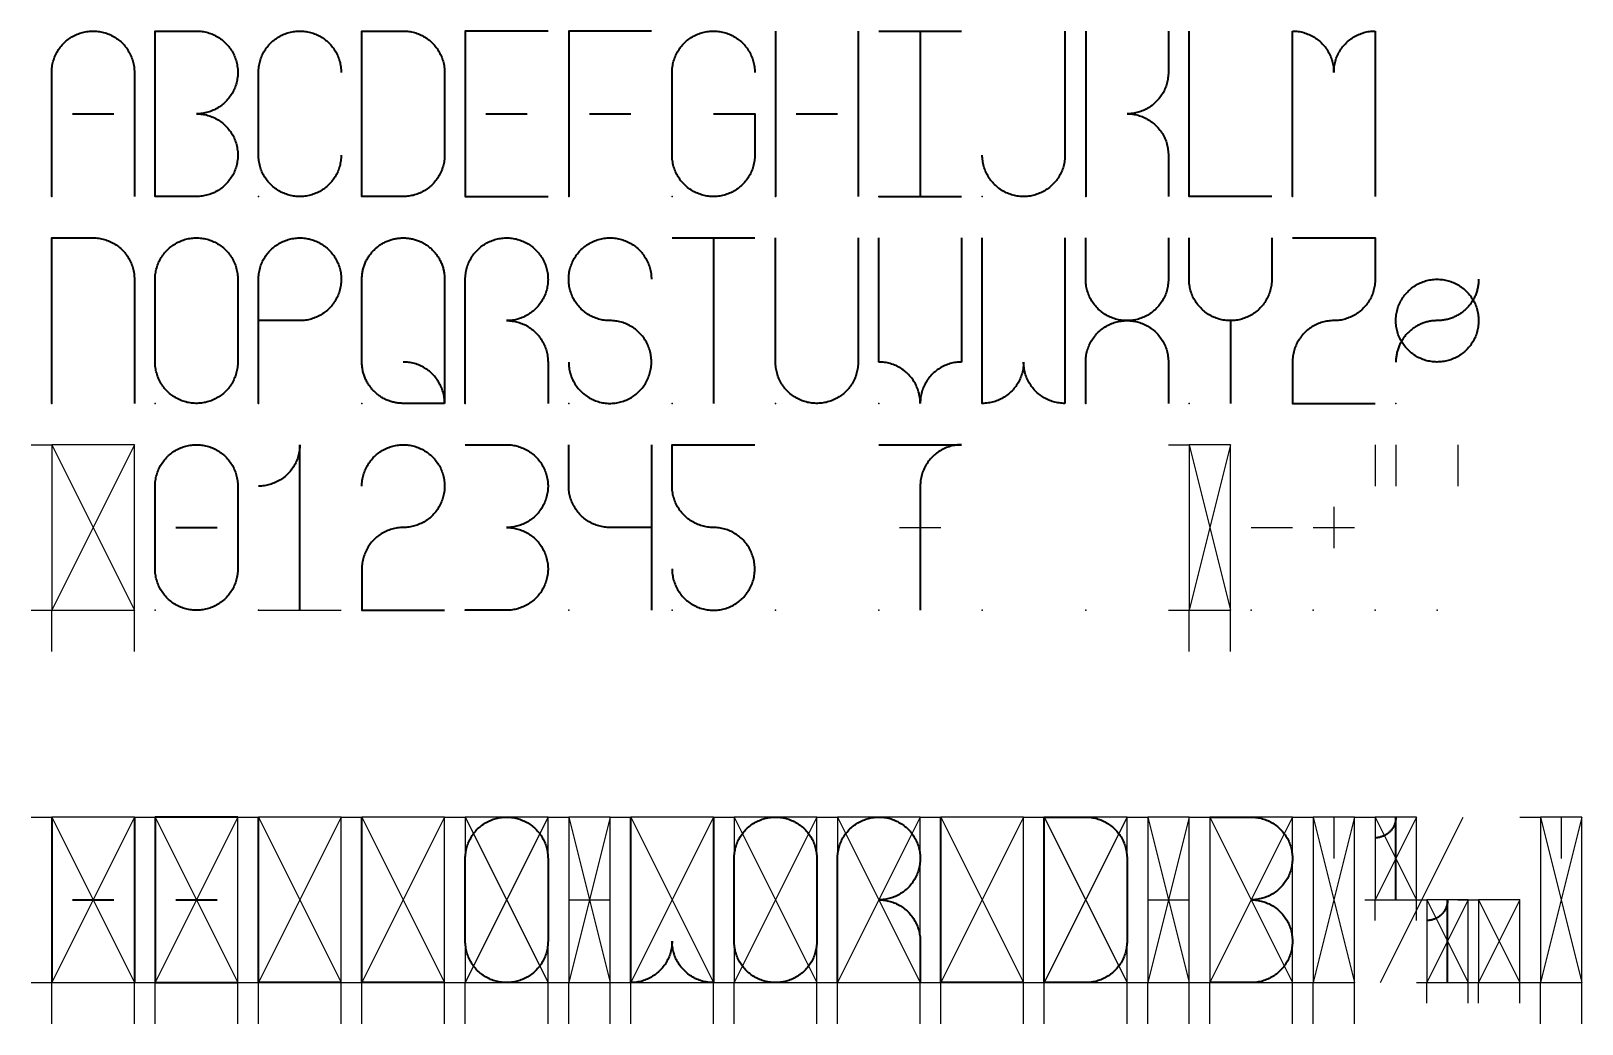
# Model space of a CAD drawing. Header units: millimetres. Extents: x -1 to 74, y -20 to 28.
import ezdxf

# ---------------------------------------------------------------- set-up
doc = ezdxf.new("R2010")
doc.units = ezdxf.units.MM
doc.header["$MEASUREMENT"] = 0
doc.layers.add('CALIBRATION', color=254, linetype='Continuous', true_color=0xe6e6e6)
doc.layers.add('CHARACTERS', color=178, linetype='Continuous', true_color=0x000000)

msp = doc.modelspace()

# ---------------------------------------------------------------- linework, layer by layer
at = {"layer": 'CALIBRATION'}
for points in [[(-1, 8), (0, 8)], [(0, 8), (4, 0)], [(4, 8), (0, 0)], [(54, 8), (55, 8)], [(57, 8), (55, 0)], [(55, 8), (57, 0)], [(-1, 0), (0, 0)], [(0, -2), (0, 0)], [(4, -2), (4, 0)], [(54, 0), (55, 0)], [(55, -2), (55, 0)], [(57, -2), (57, 0)], [(-1, -10), (0, -10)], [(4, -10), (0, -18)], [(0, -10), (4, -18)], [(4, -10), (5, -10)], [(5, -10), (9, -18)], [(9, -10), (5, -18)], [(9, -10), (10, -10)], [(10, -10), (14, -18)], [(14, -10), (10, -18)], [(14, -10), (15, -10)], [(15, -10), (19, -18)], [(19, -10), (15, -18)], [(19, -10), (20, -10)], [(20, -10), (24, -18)], [(24, -10), (20, -18)], [(24, -10), (25, -10)], [(25, -10), (27, -18)], [(27, -10), (25, -18)], [(27, -10), (28, -10)], [(28, -10), (32, -18)], [(32, -10), (28, -18)], [(32, -10), (33, -10)], [(33, -10), (37, -18)], [(37, -10), (33, -18)], [(37, -10), (38, -10)], [(38, -10), (42, -18)], [(42, -10), (38, -18)], [(42, -10), (43, -10)], [(43, -10), (47, -18)], [(47, -10), (43, -18)], [(47, -10), (48, -10)], [(48, -10), (52, -18)], [(52, -10), (48, -18)], [(52, -10), (53, -10)], [(55, -10), (53, -18)], [(53, -10), (55, -18)], [(55, -10), (56, -10)], [(60, -10), (56, -18)], [(56, -10), (60, -18)], [(60, -10), (61, -10)], [(63, -10), (61, -18)], [(61, -10), (63, -18)], [(63, -10), (64, -10)], [(66, -10), (64, -14)], [(64, -10), (66, -14)], [(71, -10), (72, -10)], [(74, -10), (72, -18)], [(72, -10), (74, -18)], [(63.5, -14), (64, -14)], [(64, -15), (64, -14)], [(65.5, -14), (66.5, -14)], [(66, -15), (66, -14)], [(68.5, -14), (66.5, -18)], [(66.5, -14), (68.5, -18)], [(68, -14), (69, -14)], [(69, -14), (71, -18)], [(71, -14), (69, -18)], [(-1, -18), (0, -18)], [(0, -20), (0, -18)], [(4, -18), (5, -18)], [(4, -20), (4, -18)], [(5, -20), (5, -18)], [(9, -18), (10, -18)], [(9, -20), (9, -18)], [(10, -20), (10, -18)], [(14, -18), (15, -18)], [(14, -20), (14, -18)], [(15, -20), (15, -18)], [(19, -18), (20, -18)], [(19, -20), (19, -18)], [(20, -20), (20, -18)], [(24, -18), (25, -18)], [(24, -20), (24, -18)], [(25, -20), (25, -18)], [(27, -18), (28, -18)], [(27, -20), (27, -18)], [(28, -20), (28, -18)], [(32, -18), (33, -18)], [(32, -20), (32, -18)], [(33, -20), (33, -18)], [(37, -18), (38, -18)], [(37, -20), (37, -18)], [(38, -20), (38, -18)], [(42, -18), (43, -18)], [(42, -20), (42, -18)], [(43, -20), (43, -18)], [(47, -18), (48, -18)], [(47, -20), (47, -18)], [(48, -20), (48, -18)], [(52, -18), (53, -18)], [(52, -20), (52, -18)], [(53, -20), (53, -18)], [(55, -18), (56, -18)], [(55, -20), (55, -18)], [(56, -20), (56, -18)], [(60, -18), (61, -18)], [(60, -20), (60, -18)], [(61, -20), (61, -18)], [(63, -20), (63, -18)], [(66, -18), (66.5, -18)], [(66.5, -19), (66.5, -18)], [(68.5, -19), (68.5, -18)], [(68.5, -18), (69, -18)], [(69, -19), (69, -18)], [(71, -19), (71, -18)], [(71, -18), (72, -18)], [(72, -20), (72, -18)], [(74, -20), (74, -18)]]:
    msp.add_lwpolyline(points, dxfattribs=at)
for points in [[(0, 0), (4, 0), (4, 8), (0, 8)], [(55, 0), (57, 0), (57, 8), (55, 8)], [(0, -18), (4, -18), (4, -10), (0, -10)], [(5, -18), (9, -18), (9, -10), (5, -10)], [(10, -18), (14, -18), (14, -10), (10, -10)], [(15, -18), (19, -18), (19, -10), (15, -10)], [(20, -18), (24, -18), (24, -10), (20, -10)], [(25, -18), (27, -18), (27, -10), (25, -10)], [(28, -18), (32, -18), (32, -10), (28, -10)], [(33, -18), (37, -18), (37, -10), (33, -10)], [(38, -18), (42, -18), (42, -10), (38, -10)], [(43, -18), (47, -18), (47, -10), (43, -10)], [(48, -18), (52, -18), (52, -10), (48, -10)], [(53, -18), (55, -18), (55, -10), (53, -10)], [(56, -18), (60, -18), (60, -10), (56, -10)], [(61, -18), (63, -18), (63, -10), (61, -10)], [(64, -14), (66, -14), (66, -10), (64, -10)], [(72, -18), (74, -18), (74, -10), (72, -10)], [(66.5, -18), (68.5, -18), (68.5, -14), (66.5, -14)], [(69, -18), (71, -18), (71, -14), (69, -14)]]:
    msp.add_lwpolyline(points, close=True, dxfattribs=at)
for p in [(0, 20), (5, 20), (10, 20), (15, 20), (20, 20), (25, 20), (30, 20), (35, 20), (40, 20), (45, 20), (50, 20), (55, 20), (60, 20), (0, 10), (5, 10), (10, 10), (15, 10), (20, 10), (25, 10), (30, 10), (35, 10), (40, 10), (45, 10), (50, 10), (55, 10), (60, 10), (65, 10), (5, 0), (10, 0), (15, 0), (20, 0), (25, 0), (30, 0), (35, 0), (40, 0), (45, 0), (50, 0), (58, 0), (61, 0), (64, 0), (67, 0)]:
    msp.add_point(p, dxfattribs=at)
at = {"layer": 'CHARACTERS', "color": 250, "lineweight": 35, "true_color": 0x333333}
for points in [[(0, 26), (0.001, 26.069), (0.005, 26.138), (0.011, 26.207), (0.019, 26.275), (0.03, 26.344), (0.043, 26.411), (0.058, 26.479), (0.076, 26.545), (0.096, 26.611), (0.118, 26.677), (0.142, 26.741), (0.169, 26.805), (0.198, 26.868), (0.229, 26.929), (0.262, 26.99), (0.297, 27.049), (0.335, 27.108), (0.374, 27.164), (0.415, 27.22), (0.458, 27.274), (0.503, 27.326), (0.55, 27.377), (0.598, 27.426), (0.648, 27.474), (0.7, 27.52), (0.753, 27.564), (0.808, 27.606), (0.864, 27.646), (0.921, 27.684), (0.98, 27.72), (1.04, 27.755), (1.101, 27.787), (1.163, 27.817), (1.227, 27.844), (1.291, 27.87), (1.356, 27.893), (1.421, 27.915), (1.488, 27.933), (1.555, 27.95), (1.623, 27.964), (1.691, 27.976), (1.759, 27.985), (1.828, 27.993), (1.896, 27.997), (1.965, 28), (2.035, 28), (2.104, 27.997), (2.172, 27.993), (2.241, 27.985), (2.309, 27.976), (2.377, 27.964), (2.445, 27.95), (2.512, 27.933), (2.579, 27.915), (2.644, 27.893), (2.709, 27.87), (2.773, 27.844), (2.837, 27.817), (2.899, 27.787), (2.96, 27.755), (3.02, 27.72), (3.079, 27.684), (3.136, 27.646), (3.192, 27.606), (3.247, 27.564), (3.3, 27.52), (3.352, 27.474), (3.402, 27.426), (3.45, 27.377), (3.497, 27.326), (3.542, 27.274), (3.585, 27.22), (3.626, 27.164), (3.665, 27.108), (3.703, 27.049), (3.738, 26.99), (3.771, 26.929), (3.802, 26.868), (3.831, 26.805), (3.858, 26.741), (3.882, 26.677), (3.904, 26.611), (3.924, 26.545), (3.942, 26.479), (3.957, 26.411), (3.97, 26.344), (3.981, 26.275), (3.989, 26.207), (3.995, 26.138), (3.999, 26.069), (4, 26)], [(7, 20), (5, 20), (5, 28), (7, 28)], [(7, 28), (7.069, 27.999), (7.138, 27.995), (7.207, 27.989), (7.275, 27.981), (7.344, 27.97), (7.411, 27.957), (7.479, 27.942), (7.545, 27.924), (7.611, 27.904), (7.677, 27.882), (7.741, 27.858), (7.805, 27.831), (7.868, 27.802), (7.929, 27.771), (7.99, 27.738), (8.049, 27.703), (8.108, 27.665), (8.164, 27.626), (8.22, 27.585), (8.274, 27.542), (8.326, 27.497), (8.377, 27.45), (8.426, 27.402), (8.474, 27.352), (8.52, 27.3), (8.564, 27.247), (8.606, 27.192), (8.646, 27.136), (8.684, 27.079), (8.72, 27.02), (8.755, 26.96), (8.787, 26.899), (8.817, 26.837), (8.844, 26.773), (8.87, 26.709), (8.893, 26.644), (8.915, 26.579), (8.933, 26.512), (8.95, 26.445), (8.964, 26.377), (8.976, 26.309), (8.985, 26.241), (8.993, 26.172), (8.997, 26.104), (9, 26.035), (9, 25.965), (8.997, 25.896), (8.993, 25.828), (8.985, 25.759), (8.976, 25.691), (8.964, 25.623), (8.95, 25.555), (8.933, 25.488), (8.915, 25.421), (8.893, 25.356), (8.87, 25.291), (8.844, 25.227), (8.817, 25.163), (8.787, 25.101), (8.755, 25.04), (8.72, 24.98), (8.684, 24.921), (8.646, 24.864), (8.606, 24.808), (8.564, 24.753), (8.52, 24.7), (8.474, 24.648), (8.426, 24.598), (8.377, 24.55), (8.326, 24.503), (8.274, 24.458), (8.22, 24.415), (8.164, 24.374), (8.108, 24.335), (8.049, 24.297), (7.99, 24.262), (7.929, 24.229), (7.868, 24.198), (7.805, 24.169), (7.741, 24.142), (7.677, 24.118), (7.611, 24.096), (7.545, 24.076), (7.479, 24.058), (7.411, 24.043), (7.344, 24.03), (7.275, 24.019), (7.207, 24.011), (7.138, 24.005), (7.069, 24.001), (7, 24)], [(10, 26), (10.001, 26.069), (10.005, 26.138), (10.011, 26.207), (10.019, 26.275), (10.03, 26.344), (10.043, 26.411), (10.058, 26.479), (10.076, 26.545), (10.096, 26.611), (10.118, 26.677), (10.142, 26.741), (10.169, 26.805), (10.198, 26.868), (10.229, 26.929), (10.262, 26.99), (10.297, 27.049), (10.335, 27.108), (10.374, 27.164), (10.415, 27.22), (10.458, 27.274), (10.503, 27.326), (10.55, 27.377), (10.598, 27.426), (10.648, 27.474), (10.7, 27.52), (10.753, 27.564), (10.808, 27.606), (10.864, 27.646), (10.921, 27.684), (10.98, 27.72), (11.04, 27.755), (11.101, 27.787), (11.163, 27.817), (11.227, 27.844), (11.291, 27.87), (11.356, 27.893), (11.421, 27.915), (11.488, 27.933), (11.555, 27.95), (11.623, 27.964), (11.691, 27.976), (11.759, 27.985), (11.828, 27.993), (11.896, 27.997), (11.965, 28), (12.035, 28), (12.104, 27.997), (12.172, 27.993), (12.241, 27.985), (12.309, 27.976), (12.377, 27.964), (12.445, 27.95), (12.512, 27.933), (12.579, 27.915), (12.644, 27.893), (12.709, 27.87), (12.773, 27.844), (12.837, 27.817), (12.899, 27.787), (12.96, 27.755), (13.02, 27.72), (13.079, 27.684), (13.136, 27.646), (13.192, 27.606), (13.247, 27.564), (13.3, 27.52), (13.352, 27.474), (13.402, 27.426), (13.45, 27.377), (13.497, 27.326), (13.542, 27.274), (13.585, 27.22), (13.626, 27.164), (13.665, 27.108), (13.703, 27.049), (13.738, 26.99), (13.771, 26.929), (13.802, 26.868), (13.831, 26.805), (13.858, 26.741), (13.882, 26.677), (13.904, 26.611), (13.924, 26.545), (13.942, 26.479), (13.957, 26.411), (13.97, 26.344), (13.981, 26.275), (13.989, 26.207), (13.995, 26.138), (13.999, 26.069), (14, 26)], [(17, 20), (15, 20), (15, 28), (17, 28)], [(17, 28), (17.068, 27.999), (17.136, 27.995), (17.205, 27.99), (17.272, 27.981), (17.34, 27.971), (17.407, 27.958), (17.474, 27.943), (17.54, 27.926), (17.605, 27.906), (17.67, 27.885), (17.734, 27.861), (17.797, 27.834), (17.859, 27.806), (17.92, 27.776), (17.98, 27.743), (18.039, 27.709), (18.097, 27.672), (18.153, 27.634), (18.208, 27.594), (18.262, 27.551), (18.314, 27.507), (18.365, 27.462), (18.414, 27.414), (18.462, 27.365), (18.507, 27.314), (18.551, 27.262), (18.594, 27.208), (18.634, 27.153), (18.672, 27.097), (18.709, 27.039), (18.743, 26.98), (18.776, 26.92), (18.806, 26.859), (18.834, 26.797), (18.861, 26.734), (18.885, 26.67), (18.906, 26.605), (18.926, 26.54), (18.943, 26.474), (18.958, 26.407), (18.971, 26.34), (18.981, 26.272), (18.99, 26.205), (18.995, 26.136), (18.999, 26.068), (19, 26)], [(24, 28), (20, 28), (20, 20), (24, 20)], [(29, 28), (25, 28), (25, 20)], [(30, 26), (30.001, 26.069), (30.005, 26.138), (30.011, 26.207), (30.019, 26.275), (30.03, 26.344), (30.043, 26.411), (30.058, 26.479), (30.076, 26.545), (30.096, 26.611), (30.118, 26.677), (30.142, 26.741), (30.169, 26.805), (30.198, 26.868), (30.229, 26.929), (30.262, 26.99), (30.297, 27.049), (30.335, 27.108), (30.374, 27.164), (30.415, 27.22), (30.458, 27.274), (30.503, 27.326), (30.55, 27.377), (30.598, 27.426), (30.648, 27.474), (30.7, 27.52), (30.753, 27.564), (30.808, 27.606), (30.864, 27.646), (30.921, 27.684), (30.98, 27.72), (31.04, 27.755), (31.101, 27.787), (31.163, 27.817), (31.227, 27.844), (31.291, 27.87), (31.356, 27.893), (31.421, 27.915), (31.488, 27.933), (31.555, 27.95), (31.623, 27.964), (31.691, 27.976), (31.759, 27.985), (31.828, 27.993), (31.896, 27.997), (31.965, 28), (32.035, 28), (32.104, 27.997), (32.172, 27.993), (32.241, 27.985), (32.309, 27.976), (32.377, 27.964), (32.445, 27.95), (32.512, 27.933), (32.579, 27.915), (32.644, 27.893), (32.709, 27.87), (32.773, 27.844), (32.837, 27.817), (32.899, 27.787), (32.96, 27.755), (33.02, 27.72), (33.079, 27.684), (33.136, 27.646), (33.192, 27.606), (33.247, 27.564), (33.3, 27.52), (33.352, 27.474), (33.402, 27.426), (33.45, 27.377), (33.497, 27.326), (33.542, 27.274), (33.585, 27.22), (33.626, 27.164), (33.665, 27.108), (33.703, 27.049), (33.738, 26.99), (33.771, 26.929), (33.802, 26.868), (33.831, 26.805), (33.858, 26.741), (33.882, 26.677), (33.904, 26.611), (33.924, 26.545), (33.942, 26.479), (33.957, 26.411), (33.97, 26.344), (33.981, 26.275), (33.989, 26.207), (33.995, 26.138), (33.999, 26.069), (34, 26)], [(35, 28), (35, 20)], [(39, 28), (39, 20)], [(40, 28), (44, 28)], [(42, 28), (42, 20)], [(49, 28), (49, 22)], [(50, 28), (50, 20)], [(54, 28), (54, 26)], [(59, 20), (55, 20), (55, 28)], [(60, 20), (60, 28)], [(60, 28), (60.07, 27.999), (60.14, 27.995), (60.209, 27.989), (60.278, 27.981), (60.347, 27.97), (60.416, 27.956), (60.484, 27.941), (60.551, 27.923), (60.618, 27.902), (60.684, 27.879), (60.749, 27.854), (60.813, 27.827), (60.877, 27.798), (60.939, 27.766), (61, 27.732), (61.06, 27.696), (61.118, 27.658), (61.176, 27.618), (61.231, 27.576), (61.286, 27.532), (61.338, 27.486), (61.389, 27.439), (61.439, 27.389), (61.486, 27.338), (61.532, 27.286), (61.576, 27.231), (61.618, 27.176), (61.658, 27.118), (61.696, 27.06), (61.732, 27), (61.766, 26.939), (61.798, 26.877), (61.827, 26.813), (61.854, 26.749), (61.879, 26.684), (61.902, 26.618), (61.923, 26.551), (61.941, 26.484), (61.956, 26.416), (61.97, 26.347), (61.981, 26.278), (61.989, 26.209), (61.995, 26.14), (61.999, 26.07), (62, 26)], [(62, 26), (62.001, 26.07), (62.005, 26.14), (62.011, 26.209), (62.019, 26.278), (62.03, 26.347), (62.044, 26.416), (62.059, 26.484), (62.077, 26.551), (62.098, 26.618), (62.121, 26.684), (62.146, 26.749), (62.173, 26.813), (62.202, 26.877), (62.234, 26.939), (62.268, 27), (62.304, 27.06), (62.342, 27.118), (62.382, 27.176), (62.424, 27.231), (62.468, 27.286), (62.514, 27.338), (62.561, 27.389), (62.611, 27.439), (62.662, 27.486), (62.714, 27.532), (62.769, 27.576), (62.824, 27.618), (62.882, 27.658), (62.94, 27.696), (63, 27.732), (63.061, 27.766), (63.123, 27.798), (63.187, 27.827), (63.251, 27.854), (63.316, 27.879), (63.382, 27.902), (63.449, 27.923), (63.516, 27.941), (63.584, 27.956), (63.653, 27.97), (63.722, 27.981), (63.791, 27.989), (63.86, 27.995), (63.93, 27.999), (64, 28)], [(64, 28), (64, 20)], [(0, 20), (0, 26)], [(4, 26), (4, 20)], [(10, 22), (10, 26)], [(19, 26), (19, 22)], [(30, 22), (30, 26)], [(54, 26), (53.999, 25.932), (53.995, 25.864), (53.99, 25.795), (53.981, 25.728), (53.971, 25.66), (53.958, 25.593), (53.943, 25.526), (53.926, 25.46), (53.906, 25.395), (53.885, 25.33), (53.861, 25.266), (53.834, 25.203), (53.806, 25.141), (53.776, 25.08), (53.743, 25.02), (53.709, 24.961), (53.672, 24.903), (53.634, 24.847), (53.594, 24.792), (53.551, 24.738), (53.507, 24.686), (53.462, 24.635), (53.414, 24.586), (53.365, 24.538), (53.314, 24.493), (53.262, 24.449), (53.208, 24.406), (53.153, 24.366), (53.097, 24.328), (53.039, 24.291), (52.98, 24.257), (52.92, 24.224), (52.859, 24.194), (52.797, 24.166), (52.734, 24.139), (52.67, 24.115), (52.605, 24.094), (52.54, 24.074), (52.474, 24.057), (52.407, 24.042), (52.34, 24.029), (52.272, 24.019), (52.205, 24.01), (52.136, 24.005), (52.068, 24.001), (52, 24)], [(1, 24), (3, 24)], [(7, 24), (7.069, 23.999), (7.138, 23.995), (7.207, 23.989), (7.275, 23.981), (7.344, 23.97), (7.411, 23.957), (7.479, 23.942), (7.545, 23.924), (7.611, 23.904), (7.677, 23.882), (7.741, 23.858), (7.805, 23.831), (7.868, 23.802), (7.929, 23.771), (7.99, 23.738), (8.049, 23.703), (8.108, 23.665), (8.164, 23.626), (8.22, 23.585), (8.274, 23.542), (8.326, 23.497), (8.377, 23.45), (8.426, 23.402), (8.474, 23.352), (8.52, 23.3), (8.564, 23.247), (8.606, 23.192), (8.646, 23.136), (8.684, 23.079), (8.72, 23.02), (8.755, 22.96), (8.787, 22.899), (8.817, 22.837), (8.844, 22.773), (8.87, 22.709), (8.893, 22.644), (8.915, 22.579), (8.933, 22.512), (8.95, 22.445), (8.964, 22.377), (8.976, 22.309), (8.985, 22.241), (8.993, 22.172), (8.997, 22.104), (9, 22.035), (9, 21.965), (8.997, 21.896), (8.993, 21.828), (8.985, 21.759), (8.976, 21.691), (8.964, 21.623), (8.95, 21.555), (8.933, 21.488), (8.915, 21.421), (8.893, 21.356), (8.87, 21.291), (8.844, 21.227), (8.817, 21.163), (8.787, 21.101), (8.755, 21.04), (8.72, 20.98), (8.684, 20.921), (8.646, 20.864), (8.606, 20.808), (8.564, 20.753), (8.52, 20.7), (8.474, 20.648), (8.426, 20.598), (8.377, 20.55), (8.326, 20.503), (8.274, 20.458), (8.22, 20.415), (8.164, 20.374), (8.108, 20.335), (8.049, 20.297), (7.99, 20.262), (7.929, 20.229), (7.868, 20.198), (7.805, 20.169), (7.741, 20.142), (7.677, 20.118), (7.611, 20.096), (7.545, 20.076), (7.479, 20.058), (7.411, 20.043), (7.344, 20.03), (7.275, 20.019), (7.207, 20.011), (7.138, 20.005), (7.069, 20.001), (7, 20)], [(21, 24), (23, 24)], [(26, 24), (28, 24)], [(32, 24), (34, 24), (34, 22)], [(36, 24), (38, 24)], [(52, 24), (52.068, 23.999), (52.136, 23.995), (52.205, 23.99), (52.272, 23.981), (52.34, 23.971), (52.407, 23.958), (52.474, 23.943), (52.54, 23.926), (52.605, 23.906), (52.67, 23.885), (52.734, 23.861), (52.797, 23.834), (52.859, 23.806), (52.92, 23.776), (52.98, 23.743), (53.039, 23.709), (53.097, 23.672), (53.153, 23.634), (53.208, 23.594), (53.262, 23.551), (53.314, 23.507), (53.365, 23.462), (53.414, 23.414), (53.462, 23.365), (53.507, 23.314), (53.551, 23.262), (53.594, 23.208), (53.634, 23.153), (53.672, 23.097), (53.709, 23.039), (53.743, 22.98), (53.776, 22.92), (53.806, 22.859), (53.834, 22.797), (53.861, 22.734), (53.885, 22.67), (53.906, 22.605), (53.926, 22.54), (53.943, 22.474), (53.958, 22.407), (53.971, 22.34), (53.981, 22.272), (53.99, 22.205), (53.995, 22.136), (53.999, 22.068), (54, 22)], [(14, 22), (13.999, 21.931), (13.995, 21.862), (13.989, 21.793), (13.981, 21.725), (13.97, 21.656), (13.957, 21.589), (13.942, 21.521), (13.924, 21.455), (13.904, 21.389), (13.882, 21.323), (13.858, 21.259), (13.831, 21.195), (13.802, 21.132), (13.771, 21.071), (13.738, 21.01), (13.703, 20.951), (13.665, 20.892), (13.626, 20.836), (13.585, 20.78), (13.542, 20.726), (13.497, 20.674), (13.45, 20.623), (13.402, 20.574), (13.352, 20.526), (13.3, 20.48), (13.247, 20.436), (13.192, 20.394), (13.136, 20.354), (13.079, 20.316), (13.02, 20.28), (12.96, 20.245), (12.899, 20.213), (12.837, 20.183), (12.773, 20.156), (12.709, 20.13), (12.644, 20.107), (12.579, 20.085), (12.512, 20.067), (12.445, 20.05), (12.377, 20.036), (12.309, 20.024), (12.241, 20.015), (12.172, 20.007), (12.104, 20.003), (12.035, 20), (11.965, 20), (11.896, 20.003), (11.828, 20.007), (11.759, 20.015), (11.691, 20.024), (11.623, 20.036), (11.555, 20.05), (11.488, 20.067), (11.421, 20.085), (11.356, 20.107), (11.291, 20.13), (11.227, 20.156), (11.163, 20.183), (11.101, 20.213), (11.04, 20.245), (10.98, 20.28), (10.921, 20.316), (10.864, 20.354), (10.808, 20.394), (10.753, 20.436), (10.7, 20.48), (10.648, 20.526), (10.598, 20.574), (10.55, 20.623), (10.503, 20.674), (10.458, 20.726), (10.415, 20.78), (10.374, 20.836), (10.335, 20.892), (10.297, 20.951), (10.262, 21.01), (10.229, 21.071), (10.198, 21.132), (10.169, 21.195), (10.142, 21.259), (10.118, 21.323), (10.096, 21.389), (10.076, 21.455), (10.058, 21.521), (10.043, 21.589), (10.03, 21.656), (10.019, 21.725), (10.011, 21.793), (10.005, 21.862), (10.001, 21.931), (10, 22)], [(19, 22), (18.999, 21.932), (18.995, 21.864), (18.99, 21.795), (18.981, 21.728), (18.971, 21.66), (18.958, 21.593), (18.943, 21.526), (18.926, 21.46), (18.906, 21.395), (18.885, 21.33), (18.861, 21.266), (18.834, 21.203), (18.806, 21.141), (18.776, 21.08), (18.743, 21.02), (18.709, 20.961), (18.672, 20.903), (18.634, 20.847), (18.594, 20.792), (18.551, 20.738), (18.507, 20.686), (18.462, 20.635), (18.414, 20.586), (18.365, 20.538), (18.314, 20.493), (18.262, 20.449), (18.208, 20.406), (18.153, 20.366), (18.097, 20.328), (18.039, 20.291), (17.98, 20.257), (17.92, 20.224), (17.859, 20.194), (17.797, 20.166), (17.734, 20.139), (17.67, 20.115), (17.605, 20.094), (17.54, 20.074), (17.474, 20.057), (17.407, 20.042), (17.34, 20.029), (17.272, 20.019), (17.205, 20.01), (17.136, 20.005), (17.068, 20.001), (17, 20)], [(34, 22), (33.999, 21.931), (33.995, 21.862), (33.989, 21.793), (33.981, 21.725), (33.97, 21.656), (33.957, 21.589), (33.942, 21.521), (33.924, 21.455), (33.904, 21.389), (33.882, 21.323), (33.858, 21.259), (33.831, 21.195), (33.802, 21.132), (33.771, 21.071), (33.738, 21.01), (33.703, 20.951), (33.665, 20.892), (33.626, 20.836), (33.585, 20.78), (33.542, 20.726), (33.497, 20.674), (33.45, 20.623), (33.402, 20.574), (33.352, 20.526), (33.3, 20.48), (33.247, 20.436), (33.192, 20.394), (33.136, 20.354), (33.079, 20.316), (33.02, 20.28), (32.96, 20.245), (32.899, 20.213), (32.837, 20.183), (32.773, 20.156), (32.709, 20.13), (32.644, 20.107), (32.579, 20.085), (32.512, 20.067), (32.445, 20.05), (32.377, 20.036), (32.309, 20.024), (32.241, 20.015), (32.172, 20.007), (32.104, 20.003), (32.035, 20), (31.965, 20), (31.896, 20.003), (31.828, 20.007), (31.759, 20.015), (31.691, 20.024), (31.623, 20.036), (31.555, 20.05), (31.488, 20.067), (31.421, 20.085), (31.356, 20.107), (31.291, 20.13), (31.227, 20.156), (31.163, 20.183), (31.101, 20.213), (31.04, 20.245), (30.98, 20.28), (30.921, 20.316), (30.864, 20.354), (30.808, 20.394), (30.753, 20.436), (30.7, 20.48), (30.648, 20.526), (30.598, 20.574), (30.55, 20.623), (30.503, 20.674), (30.458, 20.726), (30.415, 20.78), (30.374, 20.836), (30.335, 20.892), (30.297, 20.951), (30.262, 21.01), (30.229, 21.071), (30.198, 21.132), (30.169, 21.195), (30.142, 21.259), (30.118, 21.323), (30.096, 21.389), (30.076, 21.455), (30.058, 21.521), (30.043, 21.589), (30.03, 21.656), (30.019, 21.725), (30.011, 21.793), (30.005, 21.862), (30.001, 21.931), (30, 22)], [(49, 22), (48.999, 21.931), (48.995, 21.862), (48.989, 21.793), (48.981, 21.725), (48.97, 21.656), (48.957, 21.589), (48.942, 21.521), (48.924, 21.455), (48.904, 21.389), (48.882, 21.323), (48.858, 21.259), (48.831, 21.195), (48.802, 21.132), (48.771, 21.071), (48.738, 21.01), (48.703, 20.951), (48.665, 20.892), (48.626, 20.836), (48.585, 20.78), (48.542, 20.726), (48.497, 20.674), (48.45, 20.623), (48.402, 20.574), (48.352, 20.526), (48.3, 20.48), (48.247, 20.436), (48.192, 20.394), (48.136, 20.354), (48.079, 20.316), (48.02, 20.28), (47.96, 20.245), (47.899, 20.213), (47.837, 20.183), (47.773, 20.156), (47.709, 20.13), (47.644, 20.107), (47.579, 20.085), (47.512, 20.067), (47.445, 20.05), (47.377, 20.036), (47.309, 20.024), (47.241, 20.015), (47.172, 20.007), (47.104, 20.003), (47.035, 20), (46.965, 20), (46.896, 20.003), (46.828, 20.007), (46.759, 20.015), (46.691, 20.024), (46.623, 20.036), (46.555, 20.05), (46.488, 20.067), (46.421, 20.085), (46.356, 20.107), (46.291, 20.13), (46.227, 20.156), (46.163, 20.183), (46.101, 20.213), (46.04, 20.245), (45.98, 20.28), (45.921, 20.316), (45.864, 20.354), (45.808, 20.394), (45.753, 20.436), (45.7, 20.48), (45.648, 20.526), (45.598, 20.574), (45.55, 20.623), (45.503, 20.674), (45.458, 20.726), (45.415, 20.78), (45.374, 20.836), (45.335, 20.892), (45.297, 20.951), (45.262, 21.01), (45.229, 21.071), (45.198, 21.132), (45.169, 21.195), (45.142, 21.259), (45.118, 21.323), (45.096, 21.389), (45.076, 21.455), (45.058, 21.521), (45.043, 21.589), (45.03, 21.656), (45.019, 21.725), (45.011, 21.793), (45.005, 21.862), (45.001, 21.931), (45, 22)], [(54, 22), (54, 20)], [(40, 20), (44, 20)], [(0, 10), (0, 18), (2, 18)], [(2, 18), (2.07, 17.999), (2.14, 17.995), (2.209, 17.989), (2.278, 17.981), (2.347, 17.97), (2.416, 17.956), (2.484, 17.941), (2.551, 17.923), (2.618, 17.902), (2.684, 17.879), (2.749, 17.854), (2.813, 17.827), (2.877, 17.798), (2.939, 17.766), (3, 17.732), (3.06, 17.696), (3.118, 17.658), (3.176, 17.618), (3.231, 17.576), (3.286, 17.532), (3.338, 17.486), (3.389, 17.439), (3.439, 17.389), (3.486, 17.338), (3.532, 17.286), (3.576, 17.231), (3.618, 17.176), (3.658, 17.118), (3.696, 17.06), (3.732, 17), (3.766, 16.939), (3.798, 16.877), (3.827, 16.813), (3.854, 16.749), (3.879, 16.684), (3.902, 16.618), (3.923, 16.551), (3.941, 16.484), (3.956, 16.416), (3.97, 16.347), (3.981, 16.278), (3.989, 16.209), (3.995, 16.14), (3.999, 16.07), (4, 16)], [(15, 16), (15.001, 16.052), (15.003, 16.103), (15.006, 16.154), (15.01, 16.204), (15.016, 16.255), (15.023, 16.305), (15.031, 16.354), (15.041, 16.403), (15.051, 16.452), (15.063, 16.5), (15.076, 16.548), (15.09, 16.595), (15.105, 16.641), (15.121, 16.688), (15.139, 16.733), (15.157, 16.778), (15.177, 16.823), (15.197, 16.867), (15.219, 16.911), (15.241, 16.953), (15.265, 16.996), (15.29, 17.037), (15.315, 17.078), (15.342, 17.118), (15.369, 17.158), (15.397, 17.197), (15.427, 17.235), (15.457, 17.272), (15.488, 17.309), (15.52, 17.345), (15.552, 17.38), (15.586, 17.414), (15.62, 17.448), (15.655, 17.48), (15.691, 17.512), (15.728, 17.543), (15.765, 17.573), (15.803, 17.603), (15.842, 17.631), (15.882, 17.658), (15.922, 17.685), (15.963, 17.71), (16.004, 17.735), (16.047, 17.759), (16.089, 17.781), (16.133, 17.803), (16.177, 17.823), (16.222, 17.843), (16.267, 17.861), (16.312, 17.879), (16.359, 17.895), (16.405, 17.91), (16.452, 17.924), (16.5, 17.937), (16.548, 17.949), (16.597, 17.959), (16.646, 17.969), (16.695, 17.977), (16.745, 17.984), (16.796, 17.99), (16.846, 17.994), (16.897, 17.997), (16.948, 17.999), (17, 18), (17.052, 17.999), (17.103, 17.997), (17.154, 17.994), (17.204, 17.99), (17.255, 17.984), (17.305, 17.977), (17.354, 17.969), (17.403, 17.959), (17.452, 17.949), (17.5, 17.937), (17.548, 17.924), (17.595, 17.91), (17.641, 17.895), (17.688, 17.879), (17.733, 17.861), (17.778, 17.843), (17.823, 17.823), (17.867, 17.803), (17.91, 17.781), (17.953, 17.759), (17.996, 17.735), (18.037, 17.71), (18.078, 17.685), (18.118, 17.658), (18.158, 17.631), (18.197, 17.603), (18.235, 17.573), (18.272, 17.543), (18.309, 17.512), (18.345, 17.48), (18.38, 17.448), (18.414, 17.414), (18.448, 17.38), (18.48, 17.345), (18.512, 17.309), (18.543, 17.272), (18.573, 17.235), (18.603, 17.197), (18.631, 17.158), (18.658, 17.118), (18.685, 17.078), (18.71, 17.037), (18.735, 16.996), (18.759, 16.953), (18.781, 16.911), (18.803, 16.867), (18.823, 16.823), (18.843, 16.778), (18.861, 16.733), (18.879, 16.688), (18.895, 16.641), (18.91, 16.595), (18.924, 16.548), (18.937, 16.5), (18.949, 16.452), (18.959, 16.403), (18.969, 16.354), (18.977, 16.305), (18.984, 16.255), (18.99, 16.204), (18.994, 16.154), (18.997, 16.103), (18.999, 16.052), (19, 16)], [(30, 18), (34, 18)], [(32, 18), (32, 10)], [(35, 12), (35, 18)], [(39, 18), (39, 12)], [(40, 12), (40, 18)], [(44, 18), (44, 12)], [(49, 18), (49, 10)], [(50, 16), (50, 18)], [(54, 18), (54, 16)], [(55, 16), (55, 18)], [(59, 18), (59, 16)], [(60, 18), (64, 18), (64, 16)], [(5, 16), (5.001, 16.069), (5.005, 16.138), (5.011, 16.207), (5.019, 16.275), (5.03, 16.344), (5.043, 16.411), (5.058, 16.479), (5.076, 16.545), (5.096, 16.611), (5.118, 16.677), (5.142, 16.741), (5.169, 16.805), (5.198, 16.868), (5.229, 16.929), (5.262, 16.99), (5.297, 17.049), (5.335, 17.108), (5.374, 17.164), (5.415, 17.22), (5.458, 17.274), (5.503, 17.326), (5.55, 17.377), (5.598, 17.426), (5.648, 17.474), (5.7, 17.52), (5.753, 17.564), (5.808, 17.606), (5.864, 17.646), (5.921, 17.684), (5.98, 17.72), (6.04, 17.755), (6.101, 17.787), (6.163, 17.817), (6.227, 17.844), (6.291, 17.87), (6.356, 17.893), (6.421, 17.915), (6.488, 17.933), (6.555, 17.95), (6.623, 17.964), (6.691, 17.976), (6.759, 17.985), (6.828, 17.993), (6.896, 17.997), (6.965, 18), (7.035, 18), (7.104, 17.997), (7.172, 17.993), (7.241, 17.985), (7.309, 17.976), (7.377, 17.964), (7.445, 17.95), (7.512, 17.933), (7.579, 17.915), (7.644, 17.893), (7.709, 17.87), (7.773, 17.844), (7.837, 17.817), (7.899, 17.787), (7.96, 17.755), (8.02, 17.72), (8.079, 17.684), (8.136, 17.646), (8.192, 17.606), (8.247, 17.564), (8.3, 17.52), (8.352, 17.474), (8.402, 17.426), (8.45, 17.377), (8.497, 17.326), (8.542, 17.274), (8.585, 17.22), (8.626, 17.164), (8.665, 17.108), (8.703, 17.049), (8.738, 16.99), (8.771, 16.929), (8.802, 16.868), (8.831, 16.805), (8.858, 16.741), (8.882, 16.677), (8.904, 16.611), (8.924, 16.545), (8.942, 16.479), (8.957, 16.411), (8.97, 16.344), (8.981, 16.275), (8.989, 16.207), (8.995, 16.138), (8.999, 16.069), (9, 16)], [(10, 16), (10.001, 16.069), (10.005, 16.138), (10.011, 16.208), (10.019, 16.276), (10.03, 16.345), (10.043, 16.413), (10.059, 16.48), (10.076, 16.547), (10.096, 16.614), (10.119, 16.679), (10.144, 16.744), (10.17, 16.808), (10.199, 16.871), (10.231, 16.933), (10.264, 16.993), (10.3, 17.053), (10.337, 17.111), (10.377, 17.168), (10.418, 17.224), (10.461, 17.278), (10.507, 17.33), (10.553, 17.381), (10.602, 17.43), (10.653, 17.478), (10.705, 17.524), (10.758, 17.568), (10.813, 17.61), (10.87, 17.65), (10.928, 17.688), (10.987, 17.724), (11.047, 17.758), (11.109, 17.79), (11.171, 17.82), (11.235, 17.848), (11.299, 17.873), (11.364, 17.896), (11.43, 17.917), (11.497, 17.936), (11.565, 17.952), (11.633, 17.966), (11.701, 17.977), (11.77, 17.987), (11.838, 17.993), (11.908, 17.998), (11.977, 18), (12.046, 17.999), (12.115, 17.997), (12.185, 17.991), (12.253, 17.984), (12.322, 17.974), (12.39, 17.962), (12.458, 17.947), (12.525, 17.93), (12.592, 17.91), (12.657, 17.889), (12.722, 17.865), (12.787, 17.839), (12.85, 17.81), (12.912, 17.78), (12.973, 17.747), (13.033, 17.712), (13.092, 17.676), (13.149, 17.637), (13.205, 17.596), (13.26, 17.553), (13.313, 17.509), (13.364, 17.462), (13.414, 17.414), (13.462, 17.364), (13.509, 17.313), (13.553, 17.26), (13.596, 17.205), (13.637, 17.149), (13.676, 17.092), (13.712, 17.033), (13.747, 16.973), (13.78, 16.912), (13.81, 16.85), (13.839, 16.787), (13.865, 16.722), (13.889, 16.657), (13.91, 16.592), (13.93, 16.525), (13.947, 16.458), (13.962, 16.39), (13.974, 16.322), (13.984, 16.253), (13.991, 16.185), (13.997, 16.115), (13.999, 16.046), (14, 15.977), (13.998, 15.908), (13.993, 15.838), (13.987, 15.77), (13.977, 15.701), (13.966, 15.633), (13.952, 15.565), (13.936, 15.497), (13.917, 15.43), (13.896, 15.364), (13.873, 15.299), (13.848, 15.235), (13.82, 15.171), (13.79, 15.109), (13.758, 15.047), (13.724, 14.987), (13.688, 14.928), (13.65, 14.87), (13.61, 14.813), (13.568, 14.758), (13.524, 14.705), (13.478, 14.653), (13.43, 14.602), (13.381, 14.553), (13.33, 14.507), (13.278, 14.461), (13.224, 14.418), (13.168, 14.377), (13.111, 14.337), (13.053, 14.3), (12.993, 14.264), (12.933, 14.231), (12.871, 14.199), (12.808, 14.17), (12.744, 14.144), (12.679, 14.119), (12.614, 14.096), (12.547, 14.076), (12.48, 14.059), (12.413, 14.043), (12.345, 14.03), (12.276, 14.019), (12.208, 14.011), (12.138, 14.005), (12.069, 14.001), (12, 14)], [(20, 16), (20.001, 16.069), (20.005, 16.138), (20.011, 16.208), (20.019, 16.276), (20.03, 16.345), (20.043, 16.413), (20.059, 16.48), (20.076, 16.547), (20.096, 16.614), (20.119, 16.679), (20.144, 16.744), (20.17, 16.808), (20.199, 16.871), (20.231, 16.933), (20.264, 16.993), (20.3, 17.053), (20.337, 17.111), (20.377, 17.168), (20.418, 17.224), (20.461, 17.278), (20.507, 17.33), (20.553, 17.381), (20.602, 17.43), (20.653, 17.478), (20.705, 17.524), (20.758, 17.568), (20.813, 17.61), (20.87, 17.65), (20.928, 17.688), (20.987, 17.724), (21.047, 17.758), (21.109, 17.79), (21.171, 17.82), (21.235, 17.848), (21.299, 17.873), (21.364, 17.896), (21.43, 17.917), (21.497, 17.936), (21.565, 17.952), (21.633, 17.966), (21.701, 17.977), (21.77, 17.987), (21.838, 17.993), (21.908, 17.998), (21.977, 18), (22.046, 17.999), (22.115, 17.997), (22.185, 17.991), (22.253, 17.984), (22.322, 17.974), (22.39, 17.962), (22.458, 17.947), (22.525, 17.93), (22.592, 17.91), (22.657, 17.889), (22.722, 17.865), (22.787, 17.839), (22.85, 17.81), (22.912, 17.78), (22.973, 17.747), (23.033, 17.712), (23.092, 17.676), (23.149, 17.637), (23.205, 17.596), (23.26, 17.553), (23.313, 17.509), (23.364, 17.462), (23.414, 17.414), (23.462, 17.364), (23.509, 17.313), (23.553, 17.26), (23.596, 17.205), (23.637, 17.149), (23.676, 17.092), (23.712, 17.033), (23.747, 16.973), (23.78, 16.912), (23.81, 16.85), (23.839, 16.787), (23.865, 16.722), (23.889, 16.657), (23.91, 16.592), (23.93, 16.525), (23.947, 16.458), (23.962, 16.39), (23.974, 16.322), (23.984, 16.253), (23.991, 16.185), (23.997, 16.115), (23.999, 16.046), (24, 15.977), (23.998, 15.908), (23.993, 15.838), (23.987, 15.77), (23.977, 15.701), (23.966, 15.633), (23.952, 15.565), (23.936, 15.497), (23.917, 15.43), (23.896, 15.364), (23.873, 15.299), (23.848, 15.235), (23.82, 15.171), (23.79, 15.109), (23.758, 15.047), (23.724, 14.987), (23.688, 14.928), (23.65, 14.87), (23.61, 14.813), (23.568, 14.758), (23.524, 14.705), (23.478, 14.653), (23.43, 14.602), (23.381, 14.553), (23.33, 14.507), (23.278, 14.461), (23.224, 14.418), (23.168, 14.377), (23.111, 14.337), (23.053, 14.3), (22.993, 14.264), (22.933, 14.231), (22.871, 14.199), (22.808, 14.17), (22.744, 14.144), (22.679, 14.119), (22.614, 14.096), (22.547, 14.076), (22.48, 14.059), (22.413, 14.043), (22.345, 14.03), (22.276, 14.019), (22.208, 14.011), (22.138, 14.005), (22.069, 14.001), (22, 14)], [(27, 14), (26.93, 14.001), (26.86, 14.005), (26.791, 14.011), (26.722, 14.019), (26.653, 14.03), (26.584, 14.044), (26.516, 14.059), (26.449, 14.077), (26.382, 14.098), (26.316, 14.121), (26.251, 14.146), (26.187, 14.173), (26.123, 14.202), (26.061, 14.234), (26, 14.268), (25.94, 14.304), (25.882, 14.342), (25.824, 14.382), (25.769, 14.424), (25.714, 14.468), (25.662, 14.514), (25.611, 14.561), (25.561, 14.611), (25.514, 14.662), (25.468, 14.714), (25.424, 14.769), (25.382, 14.824), (25.342, 14.882), (25.304, 14.94), (25.268, 15), (25.234, 15.061), (25.202, 15.123), (25.173, 15.187), (25.146, 15.251), (25.121, 15.316), (25.098, 15.382), (25.077, 15.449), (25.059, 15.516), (25.044, 15.584), (25.03, 15.653), (25.019, 15.722), (25.011, 15.791), (25.005, 15.86), (25.001, 15.93), (25, 16), (25.001, 16.07), (25.005, 16.14), (25.011, 16.209), (25.019, 16.278), (25.03, 16.347), (25.044, 16.416), (25.059, 16.484), (25.077, 16.551), (25.098, 16.618), (25.121, 16.684), (25.146, 16.749), (25.173, 16.813), (25.202, 16.877), (25.234, 16.939), (25.268, 17), (25.304, 17.06), (25.342, 17.118), (25.382, 17.176), (25.424, 17.231), (25.468, 17.286), (25.514, 17.338), (25.561, 17.389), (25.611, 17.439), (25.662, 17.486), (25.714, 17.532), (25.769, 17.576), (25.824, 17.618), (25.882, 17.658), (25.94, 17.696), (26, 17.732), (26.061, 17.766), (26.123, 17.798), (26.187, 17.827), (26.251, 17.854), (26.316, 17.879), (26.382, 17.902), (26.449, 17.923), (26.516, 17.941), (26.584, 17.956), (26.653, 17.97), (26.722, 17.981), (26.791, 17.989), (26.86, 17.995), (26.93, 17.999), (27, 18), (27.07, 17.999), (27.14, 17.995), (27.209, 17.989), (27.278, 17.981), (27.347, 17.97), (27.416, 17.956), (27.484, 17.941), (27.551, 17.923), (27.618, 17.902), (27.684, 17.879), (27.749, 17.854), (27.813, 17.827), (27.877, 17.798), (27.939, 17.766), (28, 17.732), (28.06, 17.696), (28.118, 17.658), (28.176, 17.618), (28.231, 17.576), (28.286, 17.532), (28.338, 17.486), (28.389, 17.439), (28.439, 17.389), (28.486, 17.338), (28.532, 17.286), (28.576, 17.231), (28.618, 17.176), (28.658, 17.118), (28.696, 17.06), (28.732, 17), (28.766, 16.939), (28.798, 16.877), (28.827, 16.813), (28.854, 16.749), (28.879, 16.684), (28.902, 16.618), (28.923, 16.551), (28.941, 16.484), (28.956, 16.416), (28.97, 16.347), (28.981, 16.278), (28.989, 16.209), (28.995, 16.14), (28.999, 16.07), (29, 16)], [(45, 10), (45, 18)], [(4, 16), (4, 10)], [(5, 12), (5, 16)], [(9, 16), (9, 12)], [(10, 10), (10, 16)], [(15, 12), (15, 16)], [(19, 16), (19, 10)], [(20, 10), (20, 16)], [(54, 16), (53.999, 15.93), (53.995, 15.86), (53.989, 15.791), (53.981, 15.722), (53.97, 15.653), (53.956, 15.584), (53.941, 15.516), (53.923, 15.449), (53.902, 15.382), (53.879, 15.316), (53.854, 15.251), (53.827, 15.187), (53.798, 15.123), (53.766, 15.061), (53.732, 15), (53.696, 14.94), (53.658, 14.882), (53.618, 14.824), (53.576, 14.769), (53.532, 14.714), (53.486, 14.662), (53.439, 14.611), (53.389, 14.561), (53.338, 14.514), (53.286, 14.468), (53.231, 14.424), (53.176, 14.382), (53.118, 14.342), (53.06, 14.304), (53, 14.268), (52.939, 14.234), (52.877, 14.202), (52.813, 14.173), (52.749, 14.146), (52.684, 14.121), (52.618, 14.098), (52.551, 14.077), (52.484, 14.059), (52.416, 14.044), (52.347, 14.03), (52.278, 14.019), (52.209, 14.011), (52.14, 14.005), (52.07, 14.001), (52, 14), (51.93, 14.001), (51.86, 14.005), (51.791, 14.011), (51.722, 14.019), (51.653, 14.03), (51.584, 14.044), (51.516, 14.059), (51.449, 14.077), (51.382, 14.098), (51.316, 14.121), (51.251, 14.146), (51.187, 14.173), (51.123, 14.202), (51.061, 14.234), (51, 14.268), (50.94, 14.304), (50.882, 14.342), (50.824, 14.382), (50.769, 14.424), (50.714, 14.468), (50.662, 14.514), (50.611, 14.561), (50.561, 14.611), (50.514, 14.662), (50.468, 14.714), (50.424, 14.769), (50.382, 14.824), (50.342, 14.882), (50.304, 14.94), (50.268, 15), (50.234, 15.061), (50.202, 15.123), (50.173, 15.187), (50.146, 15.251), (50.121, 15.316), (50.098, 15.382), (50.077, 15.449), (50.059, 15.516), (50.044, 15.584), (50.03, 15.653), (50.019, 15.722), (50.011, 15.791), (50.005, 15.86), (50.001, 15.93), (50, 16)], [(59, 16), (58.999, 15.93), (58.995, 15.86), (58.989, 15.791), (58.981, 15.722), (58.97, 15.653), (58.956, 15.584), (58.941, 15.516), (58.923, 15.449), (58.902, 15.382), (58.879, 15.316), (58.854, 15.251), (58.827, 15.187), (58.798, 15.123), (58.766, 15.061), (58.732, 15), (58.696, 14.94), (58.658, 14.882), (58.618, 14.824), (58.576, 14.769), (58.532, 14.714), (58.486, 14.662), (58.439, 14.611), (58.389, 14.561), (58.338, 14.514), (58.286, 14.468), (58.231, 14.424), (58.176, 14.382), (58.118, 14.342), (58.06, 14.304), (58, 14.268), (57.939, 14.234), (57.877, 14.202), (57.813, 14.173), (57.749, 14.146), (57.684, 14.121), (57.618, 14.098), (57.551, 14.077), (57.484, 14.059), (57.416, 14.044), (57.347, 14.03), (57.278, 14.019), (57.209, 14.011), (57.14, 14.005), (57.07, 14.001), (57, 14), (56.93, 14.001), (56.86, 14.005), (56.791, 14.011), (56.722, 14.019), (56.653, 14.03), (56.584, 14.044), (56.516, 14.059), (56.449, 14.077), (56.382, 14.098), (56.316, 14.121), (56.251, 14.146), (56.187, 14.173), (56.123, 14.202), (56.061, 14.234), (56, 14.268), (55.94, 14.304), (55.882, 14.342), (55.824, 14.382), (55.769, 14.424), (55.714, 14.468), (55.662, 14.514), (55.611, 14.561), (55.561, 14.611), (55.514, 14.662), (55.468, 14.714), (55.424, 14.769), (55.382, 14.824), (55.342, 14.882), (55.304, 14.94), (55.268, 15), (55.234, 15.061), (55.202, 15.123), (55.173, 15.187), (55.146, 15.251), (55.121, 15.316), (55.098, 15.382), (55.077, 15.449), (55.059, 15.516), (55.044, 15.584), (55.03, 15.653), (55.019, 15.722), (55.011, 15.791), (55.005, 15.86), (55.001, 15.93), (55, 16)], [(64, 16), (63.999, 15.93), (63.995, 15.86), (63.989, 15.791), (63.981, 15.722), (63.97, 15.653), (63.956, 15.584), (63.941, 15.516), (63.923, 15.449), (63.902, 15.382), (63.879, 15.316), (63.854, 15.251), (63.827, 15.187), (63.798, 15.123), (63.766, 15.061), (63.732, 15), (63.696, 14.94), (63.658, 14.882), (63.618, 14.824), (63.576, 14.769), (63.532, 14.714), (63.486, 14.662), (63.439, 14.611), (63.389, 14.561), (63.338, 14.514), (63.286, 14.468), (63.231, 14.424), (63.176, 14.382), (63.118, 14.342), (63.06, 14.304), (63, 14.268), (62.939, 14.234), (62.877, 14.202), (62.813, 14.173), (62.749, 14.146), (62.684, 14.121), (62.618, 14.098), (62.551, 14.077), (62.484, 14.059), (62.416, 14.044), (62.347, 14.03), (62.278, 14.019), (62.209, 14.011), (62.14, 14.005), (62.07, 14.001), (62, 14)], [(69, 16), (68.999, 15.948), (68.997, 15.897), (68.994, 15.846), (68.99, 15.796), (68.984, 15.745), (68.977, 15.695), (68.969, 15.646), (68.959, 15.597), (68.949, 15.548), (68.937, 15.5), (68.924, 15.452), (68.91, 15.405), (68.895, 15.359), (68.879, 15.312), (68.861, 15.267), (68.843, 15.222), (68.823, 15.177), (68.803, 15.133), (68.781, 15.089), (68.759, 15.047), (68.735, 15.004), (68.71, 14.963), (68.685, 14.922), (68.658, 14.882), (68.631, 14.842), (68.603, 14.803), (68.573, 14.765), (68.543, 14.728), (68.512, 14.691), (68.48, 14.655), (68.448, 14.62), (68.414, 14.586), (68.38, 14.552), (68.345, 14.52), (68.309, 14.488), (68.272, 14.457), (68.235, 14.427), (68.197, 14.397), (68.158, 14.369), (68.118, 14.342), (68.078, 14.315), (68.037, 14.29), (67.996, 14.265), (67.953, 14.241), (67.911, 14.219), (67.867, 14.197), (67.823, 14.177), (67.778, 14.157), (67.733, 14.139), (67.688, 14.121), (67.641, 14.105), (67.595, 14.09), (67.548, 14.076), (67.5, 14.063), (67.452, 14.051), (67.403, 14.041), (67.354, 14.031), (67.305, 14.023), (67.255, 14.016), (67.204, 14.01), (67.154, 14.006), (67.103, 14.003), (67.052, 14.001), (67, 14)], [(12, 14), (10, 14)], [(22, 14), (22.068, 13.999), (22.136, 13.995), (22.205, 13.99), (22.272, 13.981), (22.34, 13.971), (22.407, 13.958), (22.474, 13.943), (22.54, 13.926), (22.605, 13.906), (22.67, 13.885), (22.734, 13.861), (22.797, 13.834), (22.859, 13.806), (22.92, 13.776), (22.98, 13.743), (23.039, 13.709), (23.097, 13.672), (23.153, 13.634), (23.208, 13.594), (23.262, 13.551), (23.314, 13.507), (23.365, 13.462), (23.414, 13.414), (23.462, 13.365), (23.507, 13.314), (23.551, 13.262), (23.594, 13.208), (23.634, 13.153), (23.672, 13.097), (23.709, 13.039), (23.743, 12.98), (23.776, 12.92), (23.806, 12.859), (23.834, 12.797), (23.861, 12.734), (23.885, 12.67), (23.906, 12.605), (23.926, 12.54), (23.943, 12.474), (23.958, 12.407), (23.971, 12.34), (23.981, 12.272), (23.99, 12.205), (23.995, 12.136), (23.999, 12.068), (24, 12)], [(25, 12), (25.001, 11.931), (25.005, 11.862), (25.011, 11.792), (25.019, 11.724), (25.03, 11.655), (25.043, 11.587), (25.059, 11.52), (25.076, 11.453), (25.096, 11.386), (25.119, 11.321), (25.144, 11.256), (25.17, 11.192), (25.199, 11.129), (25.231, 11.067), (25.264, 11.007), (25.3, 10.947), (25.337, 10.889), (25.377, 10.832), (25.418, 10.776), (25.461, 10.722), (25.507, 10.67), (25.553, 10.619), (25.602, 10.57), (25.653, 10.522), (25.705, 10.476), (25.758, 10.432), (25.813, 10.39), (25.87, 10.35), (25.928, 10.312), (25.987, 10.276), (26.047, 10.242), (26.109, 10.21), (26.171, 10.18), (26.235, 10.152), (26.299, 10.127), (26.364, 10.104), (26.43, 10.083), (26.497, 10.064), (26.565, 10.048), (26.633, 10.034), (26.701, 10.023), (26.77, 10.013), (26.838, 10.007), (26.908, 10.002), (26.977, 10), (27.046, 10.001), (27.115, 10.003), (27.185, 10.009), (27.253, 10.016), (27.322, 10.026), (27.39, 10.038), (27.458, 10.053), (27.525, 10.07), (27.592, 10.09), (27.657, 10.111), (27.722, 10.135), (27.787, 10.161), (27.85, 10.19), (27.912, 10.22), (27.973, 10.253), (28.033, 10.288), (28.092, 10.324), (28.149, 10.363), (28.205, 10.404), (28.26, 10.447), (28.313, 10.491), (28.364, 10.538), (28.414, 10.586), (28.462, 10.636), (28.509, 10.687), (28.553, 10.74), (28.596, 10.795), (28.637, 10.851), (28.676, 10.908), (28.712, 10.967), (28.747, 11.027), (28.78, 11.088), (28.81, 11.15), (28.839, 11.213), (28.865, 11.278), (28.889, 11.343), (28.91, 11.408), (28.93, 11.475), (28.947, 11.542), (28.962, 11.61), (28.974, 11.678), (28.984, 11.747), (28.991, 11.815), (28.997, 11.885), (28.999, 11.954), (29, 12.023), (28.998, 12.092), (28.993, 12.162), (28.987, 12.23), (28.977, 12.299), (28.966, 12.367), (28.952, 12.435), (28.936, 12.503), (28.917, 12.57), (28.896, 12.636), (28.873, 12.701), (28.848, 12.765), (28.82, 12.829), (28.79, 12.891), (28.758, 12.953), (28.724, 13.013), (28.688, 13.072), (28.65, 13.13), (28.61, 13.187), (28.568, 13.242), (28.524, 13.295), (28.478, 13.347), (28.43, 13.398), (28.381, 13.447), (28.33, 13.493), (28.278, 13.539), (28.224, 13.582), (28.168, 13.623), (28.111, 13.663), (28.053, 13.7), (27.993, 13.736), (27.933, 13.769), (27.871, 13.801), (27.808, 13.83), (27.744, 13.856), (27.679, 13.881), (27.614, 13.904), (27.547, 13.924), (27.48, 13.941), (27.413, 13.957), (27.345, 13.97), (27.276, 13.981), (27.208, 13.989), (27.138, 13.995), (27.069, 13.999), (27, 14)], [(50, 12), (50.001, 12.07), (50.005, 12.14), (50.011, 12.209), (50.019, 12.278), (50.03, 12.347), (50.044, 12.416), (50.059, 12.484), (50.077, 12.551), (50.098, 12.618), (50.121, 12.684), (50.146, 12.749), (50.173, 12.813), (50.202, 12.877), (50.234, 12.939), (50.268, 13), (50.304, 13.06), (50.342, 13.118), (50.382, 13.176), (50.424, 13.231), (50.468, 13.286), (50.514, 13.338), (50.561, 13.389), (50.611, 13.439), (50.662, 13.486), (50.714, 13.532), (50.769, 13.576), (50.824, 13.618), (50.882, 13.658), (50.94, 13.696), (51, 13.732), (51.061, 13.766), (51.123, 13.798), (51.187, 13.827), (51.251, 13.854), (51.316, 13.879), (51.382, 13.902), (51.449, 13.923), (51.516, 13.941), (51.584, 13.956), (51.653, 13.97), (51.722, 13.981), (51.791, 13.989), (51.86, 13.995), (51.93, 13.999), (52, 14), (52.07, 13.999), (52.14, 13.995), (52.209, 13.989), (52.278, 13.981), (52.347, 13.97), (52.416, 13.956), (52.484, 13.941), (52.551, 13.923), (52.618, 13.902), (52.684, 13.879), (52.749, 13.854), (52.813, 13.827), (52.877, 13.798), (52.939, 13.766), (53, 13.732), (53.06, 13.696), (53.118, 13.658), (53.176, 13.618), (53.231, 13.576), (53.286, 13.532), (53.338, 13.486), (53.389, 13.439), (53.439, 13.389), (53.486, 13.338), (53.532, 13.286), (53.576, 13.231), (53.618, 13.176), (53.658, 13.118), (53.696, 13.06), (53.732, 13), (53.766, 12.939), (53.798, 12.877), (53.827, 12.813), (53.854, 12.749), (53.879, 12.684), (53.902, 12.618), (53.923, 12.551), (53.941, 12.484), (53.956, 12.416), (53.97, 12.347), (53.981, 12.278), (53.989, 12.209), (53.995, 12.14), (53.999, 12.07), (54, 12)], [(57, 14), (57, 10)], [(62, 14), (61.93, 13.999), (61.86, 13.995), (61.791, 13.989), (61.722, 13.981), (61.653, 13.97), (61.584, 13.956), (61.516, 13.941), (61.449, 13.923), (61.382, 13.902), (61.316, 13.879), (61.251, 13.854), (61.187, 13.827), (61.123, 13.798), (61.061, 13.766), (61, 13.732), (60.94, 13.696), (60.882, 13.658), (60.824, 13.618), (60.769, 13.576), (60.714, 13.532), (60.662, 13.486), (60.611, 13.439), (60.561, 13.389), (60.514, 13.338), (60.468, 13.286), (60.424, 13.231), (60.382, 13.176), (60.342, 13.118), (60.304, 13.06), (60.268, 13), (60.234, 12.939), (60.202, 12.877), (60.173, 12.813), (60.146, 12.749), (60.121, 12.684), (60.098, 12.618), (60.077, 12.551), (60.059, 12.484), (60.044, 12.416), (60.03, 12.347), (60.019, 12.278), (60.011, 12.209), (60.005, 12.14), (60.001, 12.07), (60, 12)], [(67, 14), (66.948, 13.999), (66.897, 13.997), (66.846, 13.994), (66.796, 13.99), (66.745, 13.984), (66.695, 13.977), (66.646, 13.969), (66.597, 13.959), (66.548, 13.949), (66.5, 13.937), (66.452, 13.924), (66.405, 13.91), (66.359, 13.895), (66.312, 13.879), (66.267, 13.861), (66.222, 13.843), (66.177, 13.823), (66.133, 13.803), (66.089, 13.781), (66.047, 13.759), (66.004, 13.735), (65.963, 13.71), (65.922, 13.685), (65.882, 13.658), (65.842, 13.631), (65.803, 13.603), (65.765, 13.573), (65.728, 13.543), (65.691, 13.512), (65.655, 13.48), (65.62, 13.448), (65.586, 13.414), (65.552, 13.38), (65.52, 13.345), (65.488, 13.309), (65.457, 13.272), (65.427, 13.235), (65.397, 13.197), (65.369, 13.158), (65.342, 13.118), (65.315, 13.078), (65.29, 13.037), (65.265, 12.996), (65.241, 12.953), (65.219, 12.911), (65.197, 12.867), (65.177, 12.823), (65.157, 12.778), (65.139, 12.733), (65.121, 12.688), (65.105, 12.641), (65.09, 12.595), (65.076, 12.548), (65.063, 12.5), (65.051, 12.452), (65.041, 12.403), (65.031, 12.354), (65.023, 12.305), (65.016, 12.255), (65.01, 12.204), (65.006, 12.154), (65.003, 12.103), (65.001, 12.052), (65, 12)], [(9, 12), (8.999, 11.931), (8.995, 11.862), (8.989, 11.793), (8.981, 11.725), (8.97, 11.656), (8.957, 11.589), (8.942, 11.521), (8.924, 11.455), (8.904, 11.389), (8.882, 11.323), (8.858, 11.259), (8.831, 11.195), (8.802, 11.132), (8.771, 11.071), (8.738, 11.01), (8.703, 10.951), (8.665, 10.892), (8.626, 10.836), (8.585, 10.78), (8.542, 10.726), (8.497, 10.674), (8.45, 10.623), (8.402, 10.574), (8.352, 10.526), (8.3, 10.48), (8.247, 10.436), (8.192, 10.394), (8.136, 10.354), (8.079, 10.316), (8.02, 10.28), (7.96, 10.245), (7.899, 10.213), (7.837, 10.183), (7.773, 10.156), (7.709, 10.13), (7.644, 10.107), (7.579, 10.085), (7.512, 10.067), (7.445, 10.05), (7.377, 10.036), (7.309, 10.024), (7.241, 10.015), (7.172, 10.007), (7.104, 10.003), (7.035, 10), (6.965, 10), (6.896, 10.003), (6.828, 10.007), (6.759, 10.015), (6.691, 10.024), (6.623, 10.036), (6.555, 10.05), (6.488, 10.067), (6.421, 10.085), (6.356, 10.107), (6.291, 10.13), (6.227, 10.156), (6.163, 10.183), (6.101, 10.213), (6.04, 10.245), (5.98, 10.28), (5.921, 10.316), (5.864, 10.354), (5.808, 10.394), (5.753, 10.436), (5.7, 10.48), (5.648, 10.526), (5.598, 10.574), (5.55, 10.623), (5.503, 10.674), (5.458, 10.726), (5.415, 10.78), (5.374, 10.836), (5.335, 10.892), (5.297, 10.951), (5.262, 11.01), (5.229, 11.071), (5.198, 11.132), (5.169, 11.195), (5.142, 11.259), (5.118, 11.323), (5.096, 11.389), (5.076, 11.455), (5.058, 11.521), (5.043, 11.589), (5.03, 11.656), (5.019, 11.725), (5.011, 11.793), (5.005, 11.862), (5.001, 11.931), (5, 12)], [(17, 10), (16.948, 10.001), (16.897, 10.003), (16.846, 10.006), (16.796, 10.01), (16.745, 10.016), (16.695, 10.023), (16.646, 10.031), (16.597, 10.041), (16.548, 10.051), (16.5, 10.063), (16.452, 10.076), (16.405, 10.09), (16.359, 10.105), (16.312, 10.121), (16.267, 10.139), (16.222, 10.157), (16.177, 10.177), (16.133, 10.197), (16.089, 10.219), (16.047, 10.241), (16.004, 10.265), (15.963, 10.29), (15.922, 10.315), (15.882, 10.342), (15.842, 10.369), (15.803, 10.397), (15.765, 10.427), (15.728, 10.457), (15.691, 10.488), (15.655, 10.52), (15.62, 10.552), (15.586, 10.586), (15.552, 10.62), (15.52, 10.655), (15.488, 10.691), (15.457, 10.728), (15.427, 10.765), (15.397, 10.803), (15.369, 10.842), (15.342, 10.882), (15.315, 10.922), (15.29, 10.963), (15.265, 11.004), (15.241, 11.047), (15.219, 11.089), (15.197, 11.133), (15.177, 11.177), (15.157, 11.222), (15.139, 11.267), (15.121, 11.312), (15.105, 11.359), (15.09, 11.405), (15.076, 11.452), (15.063, 11.5), (15.051, 11.548), (15.041, 11.597), (15.031, 11.646), (15.023, 11.695), (15.016, 11.745), (15.01, 11.796), (15.006, 11.846), (15.003, 11.897), (15.001, 11.948), (15, 12)], [(19, 10), (18.999, 10.068), (18.995, 10.136), (18.99, 10.205), (18.981, 10.272), (18.971, 10.34), (18.958, 10.407), (18.943, 10.474), (18.926, 10.54), (18.906, 10.605), (18.885, 10.67), (18.861, 10.734), (18.834, 10.797), (18.806, 10.859), (18.776, 10.92), (18.743, 10.98), (18.709, 11.039), (18.672, 11.097), (18.634, 11.153), (18.594, 11.208), (18.551, 11.262), (18.507, 11.314), (18.462, 11.365), (18.414, 11.414), (18.365, 11.462), (18.314, 11.507), (18.262, 11.551), (18.208, 11.594), (18.153, 11.634), (18.097, 11.672), (18.039, 11.709), (17.98, 11.743), (17.92, 11.776), (17.859, 11.806), (17.797, 11.834), (17.734, 11.861), (17.67, 11.885), (17.605, 11.906), (17.54, 11.926), (17.474, 11.943), (17.407, 11.958), (17.34, 11.971), (17.272, 11.981), (17.205, 11.99), (17.136, 11.995), (17.068, 11.999), (17, 12)], [(24, 12), (24, 10)], [(39, 12), (38.999, 11.931), (38.995, 11.862), (38.989, 11.793), (38.981, 11.725), (38.97, 11.656), (38.957, 11.589), (38.942, 11.521), (38.924, 11.455), (38.904, 11.389), (38.882, 11.323), (38.858, 11.259), (38.831, 11.195), (38.802, 11.132), (38.771, 11.071), (38.738, 11.01), (38.703, 10.951), (38.665, 10.892), (38.626, 10.836), (38.585, 10.78), (38.542, 10.726), (38.497, 10.674), (38.45, 10.623), (38.402, 10.574), (38.352, 10.526), (38.3, 10.48), (38.247, 10.436), (38.192, 10.394), (38.136, 10.354), (38.079, 10.316), (38.02, 10.28), (37.96, 10.245), (37.899, 10.213), (37.837, 10.183), (37.773, 10.156), (37.709, 10.13), (37.644, 10.107), (37.579, 10.085), (37.512, 10.067), (37.445, 10.05), (37.377, 10.036), (37.309, 10.024), (37.241, 10.015), (37.172, 10.007), (37.104, 10.003), (37.035, 10), (36.965, 10), (36.896, 10.003), (36.828, 10.007), (36.759, 10.015), (36.691, 10.024), (36.623, 10.036), (36.555, 10.05), (36.488, 10.067), (36.421, 10.085), (36.356, 10.107), (36.291, 10.13), (36.227, 10.156), (36.163, 10.183), (36.101, 10.213), (36.04, 10.245), (35.98, 10.28), (35.921, 10.316), (35.864, 10.354), (35.808, 10.394), (35.753, 10.436), (35.7, 10.48), (35.648, 10.526), (35.598, 10.574), (35.55, 10.623), (35.503, 10.674), (35.458, 10.726), (35.415, 10.78), (35.374, 10.836), (35.335, 10.892), (35.297, 10.951), (35.262, 11.01), (35.229, 11.071), (35.198, 11.132), (35.169, 11.195), (35.142, 11.259), (35.118, 11.323), (35.096, 11.389), (35.076, 11.455), (35.058, 11.521), (35.043, 11.589), (35.03, 11.656), (35.019, 11.725), (35.011, 11.793), (35.005, 11.862), (35.001, 11.931), (35, 12)], [(42, 10), (41.999, 10.07), (41.995, 10.14), (41.989, 10.209), (41.981, 10.278), (41.97, 10.347), (41.956, 10.416), (41.941, 10.484), (41.923, 10.551), (41.902, 10.618), (41.879, 10.684), (41.854, 10.749), (41.827, 10.813), (41.798, 10.877), (41.766, 10.939), (41.732, 11), (41.696, 11.06), (41.658, 11.118), (41.618, 11.176), (41.576, 11.231), (41.532, 11.286), (41.486, 11.338), (41.439, 11.389), (41.389, 11.439), (41.338, 11.486), (41.286, 11.532), (41.231, 11.576), (41.176, 11.618), (41.118, 11.658), (41.06, 11.696), (41, 11.732), (40.939, 11.766), (40.877, 11.798), (40.813, 11.827), (40.749, 11.854), (40.684, 11.879), (40.618, 11.902), (40.551, 11.923), (40.484, 11.941), (40.416, 11.956), (40.347, 11.97), (40.278, 11.981), (40.209, 11.989), (40.14, 11.995), (40.07, 11.999), (40, 12)], [(50, 10), (50, 12)], [(54, 12), (54, 10)], [(60, 12), (60, 10), (64, 10)], [(44, 12), (43.93, 11.999), (43.86, 11.995), (43.791, 11.989), (43.722, 11.981), (43.653, 11.97), (43.584, 11.956), (43.516, 11.941), (43.449, 11.923), (43.382, 11.902), (43.316, 11.879), (43.251, 11.854), (43.187, 11.827), (43.123, 11.798), (43.061, 11.766), (43, 11.732), (42.94, 11.696), (42.882, 11.658), (42.824, 11.618), (42.769, 11.576), (42.714, 11.532), (42.662, 11.486), (42.611, 11.439), (42.561, 11.389), (42.514, 11.338), (42.468, 11.286), (42.424, 11.231), (42.382, 11.176), (42.342, 11.118), (42.304, 11.06), (42.268, 11), (42.234, 10.939), (42.202, 10.877), (42.173, 10.813), (42.146, 10.749), (42.121, 10.684), (42.098, 10.618), (42.077, 10.551), (42.059, 10.484), (42.044, 10.416), (42.03, 10.347), (42.019, 10.278), (42.011, 10.209), (42.005, 10.14), (42.001, 10.07), (42, 10)], [(47, 12), (46.999, 11.93), (46.995, 11.86), (46.989, 11.791), (46.981, 11.722), (46.97, 11.653), (46.956, 11.584), (46.941, 11.516), (46.923, 11.449), (46.902, 11.382), (46.879, 11.316), (46.854, 11.251), (46.827, 11.187), (46.798, 11.123), (46.766, 11.061), (46.732, 11), (46.696, 10.94), (46.658, 10.882), (46.618, 10.824), (46.576, 10.769), (46.532, 10.714), (46.486, 10.662), (46.439, 10.611), (46.389, 10.561), (46.338, 10.514), (46.286, 10.468), (46.231, 10.424), (46.176, 10.382), (46.118, 10.342), (46.06, 10.304), (46, 10.268), (45.939, 10.234), (45.877, 10.202), (45.813, 10.173), (45.749, 10.146), (45.684, 10.121), (45.618, 10.098), (45.551, 10.077), (45.484, 10.059), (45.416, 10.044), (45.347, 10.03), (45.278, 10.019), (45.209, 10.011), (45.14, 10.005), (45.07, 10.001), (45, 10)], [(49, 10), (48.93, 10.001), (48.86, 10.005), (48.791, 10.011), (48.722, 10.019), (48.653, 10.03), (48.584, 10.044), (48.516, 10.059), (48.449, 10.077), (48.382, 10.098), (48.316, 10.121), (48.251, 10.146), (48.187, 10.173), (48.123, 10.202), (48.061, 10.234), (48, 10.268), (47.94, 10.304), (47.882, 10.342), (47.824, 10.382), (47.769, 10.424), (47.714, 10.468), (47.662, 10.514), (47.611, 10.561), (47.561, 10.611), (47.514, 10.662), (47.468, 10.714), (47.424, 10.769), (47.382, 10.824), (47.342, 10.882), (47.304, 10.94), (47.268, 11), (47.234, 11.061), (47.202, 11.123), (47.173, 11.187), (47.146, 11.251), (47.121, 11.316), (47.098, 11.382), (47.077, 11.449), (47.059, 11.516), (47.044, 11.584), (47.03, 11.653), (47.019, 11.722), (47.011, 11.791), (47.005, 11.86), (47.001, 11.93), (47, 12)], [(19, 10), (17, 10)], [(5, 6), (5.001, 6.069), (5.005, 6.138), (5.011, 6.207), (5.019, 6.275), (5.03, 6.344), (5.043, 6.411), (5.058, 6.479), (5.076, 6.545), (5.096, 6.611), (5.118, 6.677), (5.142, 6.741), (5.169, 6.805), (5.198, 6.868), (5.229, 6.929), (5.262, 6.99), (5.297, 7.049), (5.335, 7.108), (5.374, 7.164), (5.415, 7.22), (5.458, 7.274), (5.503, 7.326), (5.55, 7.377), (5.598, 7.426), (5.648, 7.474), (5.7, 7.52), (5.753, 7.564), (5.808, 7.606), (5.864, 7.646), (5.921, 7.684), (5.98, 7.72), (6.04, 7.755), (6.101, 7.787), (6.163, 7.817), (6.227, 7.844), (6.291, 7.87), (6.356, 7.893), (6.421, 7.915), (6.488, 7.933), (6.555, 7.95), (6.623, 7.964), (6.691, 7.976), (6.759, 7.985), (6.828, 7.993), (6.896, 7.997), (6.965, 8), (7.035, 8), (7.104, 7.997), (7.172, 7.993), (7.241, 7.985), (7.309, 7.976), (7.377, 7.964), (7.445, 7.95), (7.512, 7.933), (7.579, 7.915), (7.644, 7.893), (7.709, 7.87), (7.773, 7.844), (7.837, 7.817), (7.899, 7.787), (7.96, 7.755), (8.02, 7.72), (8.079, 7.684), (8.136, 7.646), (8.192, 7.606), (8.247, 7.564), (8.3, 7.52), (8.352, 7.474), (8.402, 7.426), (8.45, 7.377), (8.497, 7.326), (8.542, 7.274), (8.585, 7.22), (8.626, 7.164), (8.665, 7.108), (8.703, 7.049), (8.738, 6.99), (8.771, 6.929), (8.802, 6.868), (8.831, 6.805), (8.858, 6.741), (8.882, 6.677), (8.904, 6.611), (8.924, 6.545), (8.942, 6.479), (8.957, 6.411), (8.97, 6.344), (8.981, 6.275), (8.989, 6.207), (8.995, 6.138), (8.999, 6.069), (9, 6)], [(12, 8), (11.999, 7.93), (11.995, 7.86), (11.989, 7.791), (11.981, 7.722), (11.97, 7.653), (11.956, 7.584), (11.941, 7.516), (11.923, 7.449), (11.902, 7.382), (11.879, 7.316), (11.854, 7.251), (11.827, 7.187), (11.798, 7.123), (11.766, 7.061), (11.732, 7), (11.696, 6.94), (11.658, 6.882), (11.618, 6.824), (11.576, 6.769), (11.532, 6.714), (11.486, 6.662), (11.439, 6.611), (11.389, 6.561), (11.338, 6.514), (11.286, 6.468), (11.231, 6.424), (11.176, 6.382), (11.118, 6.342), (11.06, 6.304), (11, 6.268), (10.939, 6.234), (10.877, 6.202), (10.813, 6.173), (10.749, 6.146), (10.684, 6.121), (10.618, 6.098), (10.551, 6.077), (10.484, 6.059), (10.416, 6.044), (10.347, 6.03), (10.278, 6.019), (10.209, 6.011), (10.14, 6.005), (10.07, 6.001), (10, 6)], [(12, 0), (12, 8)], [(15, 6), (15.001, 6.069), (15.005, 6.138), (15.011, 6.208), (15.019, 6.276), (15.03, 6.345), (15.043, 6.413), (15.059, 6.48), (15.076, 6.547), (15.096, 6.614), (15.119, 6.679), (15.144, 6.744), (15.17, 6.808), (15.199, 6.871), (15.231, 6.933), (15.264, 6.993), (15.3, 7.053), (15.337, 7.111), (15.377, 7.168), (15.418, 7.224), (15.461, 7.278), (15.507, 7.33), (15.553, 7.381), (15.602, 7.43), (15.653, 7.478), (15.705, 7.524), (15.758, 7.568), (15.813, 7.61), (15.87, 7.65), (15.928, 7.688), (15.987, 7.724), (16.047, 7.758), (16.109, 7.79), (16.171, 7.82), (16.235, 7.848), (16.299, 7.873), (16.364, 7.896), (16.43, 7.917), (16.497, 7.936), (16.565, 7.952), (16.633, 7.966), (16.701, 7.977), (16.77, 7.987), (16.838, 7.993), (16.908, 7.998), (16.977, 8), (17.046, 7.999), (17.115, 7.997), (17.185, 7.991), (17.253, 7.984), (17.322, 7.974), (17.39, 7.962), (17.458, 7.947), (17.525, 7.93), (17.592, 7.91), (17.657, 7.889), (17.722, 7.865), (17.787, 7.839), (17.85, 7.81), (17.912, 7.78), (17.973, 7.747), (18.033, 7.712), (18.092, 7.676), (18.149, 7.637), (18.205, 7.596), (18.26, 7.553), (18.313, 7.509), (18.364, 7.462), (18.414, 7.414), (18.462, 7.364), (18.509, 7.313), (18.553, 7.26), (18.596, 7.205), (18.637, 7.149), (18.676, 7.092), (18.712, 7.033), (18.747, 6.973), (18.78, 6.912), (18.81, 6.85), (18.839, 6.787), (18.865, 6.722), (18.889, 6.657), (18.91, 6.592), (18.93, 6.525), (18.947, 6.458), (18.962, 6.39), (18.974, 6.322), (18.984, 6.253), (18.991, 6.185), (18.997, 6.115), (18.999, 6.046), (19, 5.977), (18.998, 5.908), (18.993, 5.838), (18.987, 5.77), (18.977, 5.701), (18.966, 5.633), (18.952, 5.565), (18.936, 5.497), (18.917, 5.43), (18.896, 5.364), (18.873, 5.299), (18.848, 5.235), (18.82, 5.171), (18.79, 5.109), (18.758, 5.047), (18.724, 4.987), (18.688, 4.928), (18.65, 4.87), (18.61, 4.813), (18.568, 4.758), (18.524, 4.705), (18.478, 4.653), (18.43, 4.602), (18.381, 4.553), (18.33, 4.507), (18.278, 4.461), (18.224, 4.418), (18.168, 4.377), (18.111, 4.337), (18.053, 4.3), (17.993, 4.264), (17.933, 4.231), (17.871, 4.199), (17.808, 4.17), (17.744, 4.144), (17.679, 4.119), (17.614, 4.096), (17.547, 4.076), (17.48, 4.059), (17.413, 4.043), (17.345, 4.03), (17.276, 4.019), (17.208, 4.011), (17.138, 4.005), (17.069, 4.001), (17, 4)], [(20, 8), (22, 8)], [(22, 8), (22.069, 7.999), (22.138, 7.995), (22.207, 7.989), (22.275, 7.981), (22.344, 7.97), (22.411, 7.957), (22.479, 7.942), (22.545, 7.924), (22.611, 7.904), (22.677, 7.882), (22.741, 7.858), (22.805, 7.831), (22.868, 7.802), (22.929, 7.771), (22.99, 7.738), (23.049, 7.703), (23.108, 7.665), (23.164, 7.626), (23.22, 7.585), (23.274, 7.542), (23.326, 7.497), (23.377, 7.45), (23.426, 7.402), (23.474, 7.352), (23.52, 7.3), (23.564, 7.247), (23.606, 7.192), (23.646, 7.136), (23.684, 7.079), (23.72, 7.02), (23.755, 6.96), (23.787, 6.899), (23.817, 6.837), (23.844, 6.773), (23.87, 6.709), (23.893, 6.644), (23.915, 6.579), (23.933, 6.512), (23.95, 6.445), (23.964, 6.377), (23.976, 6.309), (23.985, 6.241), (23.993, 6.172), (23.997, 6.104), (24, 6.035), (24, 5.965), (23.997, 5.896), (23.993, 5.828), (23.985, 5.759), (23.976, 5.691), (23.964, 5.623), (23.95, 5.555), (23.933, 5.488), (23.915, 5.421), (23.893, 5.356), (23.87, 5.291), (23.844, 5.227), (23.817, 5.163), (23.787, 5.101), (23.755, 5.04), (23.72, 4.98), (23.684, 4.921), (23.646, 4.864), (23.606, 4.808), (23.564, 4.753), (23.52, 4.7), (23.474, 4.648), (23.426, 4.598), (23.377, 4.55), (23.326, 4.503), (23.274, 4.458), (23.22, 4.415), (23.164, 4.374), (23.108, 4.335), (23.049, 4.297), (22.99, 4.262), (22.929, 4.229), (22.868, 4.198), (22.805, 4.169), (22.741, 4.142), (22.677, 4.118), (22.611, 4.096), (22.545, 4.076), (22.479, 4.058), (22.411, 4.043), (22.344, 4.03), (22.275, 4.019), (22.207, 4.011), (22.138, 4.005), (22.069, 4.001), (22, 4)], [(25, 6), (25, 8)], [(29, 8), (29, 0)], [(30, 6), (30, 8), (34, 8)], [(40, 8), (44, 8)], [(44, 8), (43.932, 7.999), (43.864, 7.995), (43.795, 7.99), (43.728, 7.981), (43.66, 7.971), (43.593, 7.958), (43.526, 7.943), (43.46, 7.926), (43.395, 7.906), (43.33, 7.885), (43.266, 7.861), (43.203, 7.834), (43.141, 7.806), (43.08, 7.776), (43.02, 7.743), (42.961, 7.709), (42.903, 7.672), (42.847, 7.634), (42.792, 7.594), (42.738, 7.551), (42.686, 7.507), (42.635, 7.462), (42.586, 7.414), (42.538, 7.365), (42.493, 7.314), (42.449, 7.262), (42.406, 7.208), (42.366, 7.153), (42.328, 7.097), (42.291, 7.039), (42.257, 6.98), (42.224, 6.92), (42.194, 6.859), (42.166, 6.797), (42.139, 6.734), (42.115, 6.67), (42.094, 6.605), (42.074, 6.54), (42.057, 6.474), (42.042, 6.407), (42.029, 6.34), (42.019, 6.272), (42.01, 6.205), (42.005, 6.136), (42.001, 6.068), (42, 6)], [(5, 2), (5, 6)], [(9, 6), (9, 2)], [(27, 4), (26.932, 4.001), (26.864, 4.005), (26.795, 4.01), (26.728, 4.019), (26.66, 4.029), (26.593, 4.042), (26.526, 4.057), (26.46, 4.074), (26.395, 4.094), (26.33, 4.115), (26.266, 4.139), (26.203, 4.166), (26.141, 4.194), (26.08, 4.224), (26.02, 4.257), (25.961, 4.291), (25.903, 4.328), (25.847, 4.366), (25.792, 4.406), (25.738, 4.449), (25.686, 4.493), (25.635, 4.538), (25.586, 4.586), (25.538, 4.635), (25.493, 4.686), (25.449, 4.738), (25.406, 4.792), (25.366, 4.847), (25.328, 4.903), (25.291, 4.961), (25.257, 5.02), (25.224, 5.08), (25.194, 5.141), (25.166, 5.203), (25.139, 5.266), (25.115, 5.33), (25.094, 5.395), (25.074, 5.46), (25.057, 5.526), (25.042, 5.593), (25.029, 5.66), (25.019, 5.728), (25.01, 5.795), (25.005, 5.864), (25.001, 5.932), (25, 6)], [(32, 4), (31.93, 4.001), (31.86, 4.005), (31.791, 4.011), (31.722, 4.019), (31.653, 4.03), (31.584, 4.044), (31.516, 4.059), (31.449, 4.077), (31.382, 4.098), (31.316, 4.121), (31.251, 4.146), (31.187, 4.173), (31.123, 4.202), (31.061, 4.234), (31, 4.268), (30.94, 4.304), (30.882, 4.342), (30.824, 4.382), (30.769, 4.424), (30.714, 4.468), (30.662, 4.514), (30.611, 4.561), (30.561, 4.611), (30.514, 4.662), (30.468, 4.714), (30.424, 4.769), (30.382, 4.824), (30.342, 4.882), (30.304, 4.94), (30.268, 5), (30.234, 5.061), (30.202, 5.123), (30.173, 5.187), (30.146, 5.251), (30.121, 5.316), (30.098, 5.382), (30.077, 5.449), (30.059, 5.516), (30.044, 5.584), (30.03, 5.653), (30.019, 5.722), (30.011, 5.791), (30.005, 5.86), (30.001, 5.93), (30, 6)], [(42, 6), (42, 0)], [(6, 4), (8, 4)], [(17, 4), (16.93, 3.999), (16.86, 3.995), (16.791, 3.989), (16.722, 3.981), (16.653, 3.97), (16.584, 3.956), (16.516, 3.941), (16.449, 3.923), (16.382, 3.902), (16.316, 3.879), (16.251, 3.854), (16.187, 3.827), (16.123, 3.798), (16.061, 3.766), (16, 3.732), (15.94, 3.696), (15.882, 3.658), (15.824, 3.618), (15.769, 3.576), (15.714, 3.532), (15.662, 3.486), (15.611, 3.439), (15.561, 3.389), (15.514, 3.338), (15.468, 3.286), (15.424, 3.231), (15.382, 3.176), (15.342, 3.118), (15.304, 3.06), (15.268, 3), (15.234, 2.939), (15.202, 2.877), (15.173, 2.813), (15.146, 2.749), (15.121, 2.684), (15.098, 2.618), (15.077, 2.551), (15.059, 2.484), (15.044, 2.416), (15.03, 2.347), (15.019, 2.278), (15.011, 2.209), (15.005, 2.14), (15.001, 2.07), (15, 2)], [(22, 4), (22.069, 3.999), (22.138, 3.995), (22.207, 3.989), (22.275, 3.981), (22.344, 3.97), (22.411, 3.957), (22.479, 3.942), (22.545, 3.924), (22.611, 3.904), (22.677, 3.882), (22.741, 3.858), (22.805, 3.831), (22.868, 3.802), (22.929, 3.771), (22.99, 3.738), (23.049, 3.703), (23.108, 3.665), (23.164, 3.626), (23.22, 3.585), (23.274, 3.542), (23.326, 3.497), (23.377, 3.45), (23.426, 3.402), (23.474, 3.352), (23.52, 3.3), (23.564, 3.247), (23.606, 3.192), (23.646, 3.136), (23.684, 3.079), (23.72, 3.02), (23.755, 2.96), (23.787, 2.899), (23.817, 2.837), (23.844, 2.773), (23.87, 2.709), (23.893, 2.644), (23.915, 2.579), (23.933, 2.512), (23.95, 2.445), (23.964, 2.377), (23.976, 2.309), (23.985, 2.241), (23.993, 2.172), (23.997, 2.104), (24, 2.035), (24, 1.965), (23.997, 1.896), (23.993, 1.828), (23.985, 1.759), (23.976, 1.691), (23.964, 1.623), (23.95, 1.555), (23.933, 1.488), (23.915, 1.421), (23.893, 1.356), (23.87, 1.291), (23.844, 1.227), (23.817, 1.163), (23.787, 1.101), (23.755, 1.04), (23.72, 0.98), (23.684, 0.921), (23.646, 0.864), (23.606, 0.808), (23.564, 0.753), (23.52, 0.7), (23.474, 0.648), (23.426, 0.598), (23.377, 0.55), (23.326, 0.503), (23.274, 0.458), (23.22, 0.415), (23.164, 0.374), (23.108, 0.335), (23.049, 0.297), (22.99, 0.262), (22.929, 0.229), (22.868, 0.198), (22.805, 0.169), (22.741, 0.142), (22.677, 0.118), (22.611, 0.096), (22.545, 0.076), (22.479, 0.058), (22.411, 0.043), (22.344, 0.03), (22.275, 0.019), (22.207, 0.011), (22.138, 0.005), (22.069, 0.001), (22, 0)], [(29, 4), (27, 4)], [(30, 2), (30.001, 1.931), (30.005, 1.862), (30.011, 1.792), (30.019, 1.724), (30.03, 1.655), (30.043, 1.587), (30.059, 1.52), (30.076, 1.453), (30.096, 1.386), (30.119, 1.321), (30.144, 1.256), (30.17, 1.192), (30.199, 1.129), (30.231, 1.067), (30.264, 1.007), (30.3, 0.947), (30.337, 0.889), (30.377, 0.832), (30.418, 0.776), (30.461, 0.722), (30.507, 0.67), (30.553, 0.619), (30.602, 0.57), (30.653, 0.522), (30.705, 0.476), (30.758, 0.432), (30.813, 0.39), (30.87, 0.35), (30.928, 0.312), (30.987, 0.276), (31.047, 0.242), (31.109, 0.21), (31.171, 0.18), (31.235, 0.152), (31.299, 0.127), (31.364, 0.104), (31.43, 0.083), (31.497, 0.064), (31.565, 0.048), (31.633, 0.034), (31.701, 0.023), (31.77, 0.013), (31.838, 0.007), (31.908, 0.002), (31.977, 0), (32.046, 0.001), (32.115, 0.003), (32.185, 0.009), (32.253, 0.016), (32.322, 0.026), (32.39, 0.038), (32.458, 0.053), (32.525, 0.07), (32.592, 0.09), (32.657, 0.111), (32.722, 0.135), (32.787, 0.161), (32.85, 0.19), (32.912, 0.22), (32.973, 0.253), (33.033, 0.288), (33.092, 0.324), (33.149, 0.363), (33.205, 0.404), (33.26, 0.447), (33.313, 0.491), (33.364, 0.538), (33.414, 0.586), (33.462, 0.636), (33.509, 0.687), (33.553, 0.74), (33.596, 0.795), (33.637, 0.851), (33.676, 0.908), (33.712, 0.967), (33.747, 1.027), (33.78, 1.088), (33.81, 1.15), (33.839, 1.213), (33.865, 1.278), (33.889, 1.343), (33.91, 1.408), (33.93, 1.475), (33.947, 1.542), (33.962, 1.61), (33.974, 1.678), (33.984, 1.747), (33.991, 1.815), (33.997, 1.885), (33.999, 1.954), (34, 2.023), (33.998, 2.092), (33.993, 2.162), (33.987, 2.23), (33.977, 2.299), (33.966, 2.367), (33.952, 2.435), (33.936, 2.503), (33.917, 2.57), (33.896, 2.636), (33.873, 2.701), (33.848, 2.765), (33.82, 2.829), (33.79, 2.891), (33.758, 2.953), (33.724, 3.013), (33.688, 3.072), (33.65, 3.13), (33.61, 3.187), (33.568, 3.242), (33.524, 3.295), (33.478, 3.347), (33.43, 3.398), (33.381, 3.447), (33.33, 3.493), (33.278, 3.539), (33.224, 3.582), (33.168, 3.623), (33.111, 3.663), (33.053, 3.7), (32.993, 3.736), (32.933, 3.769), (32.871, 3.801), (32.808, 3.83), (32.744, 3.856), (32.679, 3.881), (32.614, 3.904), (32.547, 3.924), (32.48, 3.941), (32.413, 3.957), (32.345, 3.97), (32.276, 3.981), (32.208, 3.989), (32.138, 3.995), (32.069, 3.999), (32, 4)], [(9, 2), (8.999, 1.931), (8.995, 1.862), (8.989, 1.793), (8.981, 1.725), (8.97, 1.656), (8.957, 1.589), (8.942, 1.521), (8.924, 1.455), (8.904, 1.389), (8.882, 1.323), (8.858, 1.259), (8.831, 1.195), (8.802, 1.132), (8.771, 1.071), (8.738, 1.01), (8.703, 0.951), (8.665, 0.892), (8.626, 0.836), (8.585, 0.78), (8.542, 0.726), (8.497, 0.674), (8.45, 0.623), (8.402, 0.574), (8.352, 0.526), (8.3, 0.48), (8.247, 0.436), (8.192, 0.394), (8.136, 0.354), (8.079, 0.316), (8.02, 0.28), (7.96, 0.245), (7.899, 0.213), (7.837, 0.183), (7.773, 0.156), (7.709, 0.13), (7.644, 0.107), (7.579, 0.085), (7.512, 0.067), (7.445, 0.05), (7.377, 0.036), (7.309, 0.024), (7.241, 0.015), (7.172, 0.007), (7.104, 0.003), (7.035, 0), (6.965, 0), (6.896, 0.003), (6.828, 0.007), (6.759, 0.015), (6.691, 0.024), (6.623, 0.036), (6.555, 0.05), (6.488, 0.067), (6.421, 0.085), (6.356, 0.107), (6.291, 0.13), (6.227, 0.156), (6.163, 0.183), (6.101, 0.213), (6.04, 0.245), (5.98, 0.28), (5.921, 0.316), (5.864, 0.354), (5.808, 0.394), (5.753, 0.436), (5.7, 0.48), (5.648, 0.526), (5.598, 0.574), (5.55, 0.623), (5.503, 0.674), (5.458, 0.726), (5.415, 0.78), (5.374, 0.836), (5.335, 0.892), (5.297, 0.951), (5.262, 1.01), (5.229, 1.071), (5.198, 1.132), (5.169, 1.195), (5.142, 1.259), (5.118, 1.323), (5.096, 1.389), (5.076, 1.455), (5.058, 1.521), (5.043, 1.589), (5.03, 1.656), (5.019, 1.725), (5.011, 1.793), (5.005, 1.862), (5.001, 1.931), (5, 2)], [(15, 2), (15, 0), (19, 0)], [(22, 0), (20, 0)], [(0, -10), (0, -18)], [(4, -10), (4, -18)], [(9, -10), (5, -10), (5, -18), (9, -18)], [(14, -18), (10, -18), (10, -10)], [(19, -18), (15, -18), (15, -10)], [(20, -12), (20.001, -11.931), (20.005, -11.862), (20.011, -11.793), (20.019, -11.725), (20.03, -11.656), (20.043, -11.589), (20.058, -11.521), (20.076, -11.455), (20.096, -11.389), (20.118, -11.323), (20.142, -11.259), (20.169, -11.195), (20.198, -11.132), (20.229, -11.071), (20.262, -11.01), (20.297, -10.951), (20.335, -10.892), (20.374, -10.836), (20.415, -10.78), (20.458, -10.726), (20.503, -10.674), (20.55, -10.623), (20.598, -10.574), (20.648, -10.526), (20.7, -10.48), (20.753, -10.436), (20.808, -10.394), (20.864, -10.354), (20.921, -10.316), (20.98, -10.28), (21.04, -10.245), (21.101, -10.213), (21.163, -10.183), (21.227, -10.156), (21.291, -10.13), (21.356, -10.107), (21.421, -10.085), (21.488, -10.067), (21.555, -10.05), (21.623, -10.036), (21.691, -10.024), (21.759, -10.015), (21.828, -10.007), (21.896, -10.003), (21.965, -10), (22.035, -10), (22.104, -10.003), (22.172, -10.007), (22.241, -10.015), (22.309, -10.024), (22.377, -10.036), (22.445, -10.05), (22.512, -10.067), (22.579, -10.085), (22.644, -10.107), (22.709, -10.13), (22.773, -10.156), (22.837, -10.183), (22.899, -10.213), (22.96, -10.245), (23.02, -10.28), (23.079, -10.316), (23.136, -10.354), (23.192, -10.394), (23.247, -10.436), (23.3, -10.48), (23.352, -10.526), (23.402, -10.574), (23.45, -10.623), (23.497, -10.674), (23.542, -10.726), (23.585, -10.78), (23.626, -10.836), (23.665, -10.892), (23.703, -10.951), (23.738, -11.01), (23.771, -11.071), (23.802, -11.132), (23.831, -11.195), (23.858, -11.259), (23.882, -11.323), (23.904, -11.389), (23.924, -11.455), (23.942, -11.521), (23.957, -11.589), (23.97, -11.656), (23.981, -11.725), (23.989, -11.793), (23.995, -11.862), (23.999, -11.931), (24, -12)], [(28, -18), (28, -10)], [(32, -10), (32, -18)], [(33, -12), (33.001, -11.931), (33.005, -11.862), (33.011, -11.793), (33.019, -11.725), (33.03, -11.656), (33.043, -11.589), (33.058, -11.521), (33.076, -11.455), (33.096, -11.389), (33.118, -11.323), (33.142, -11.259), (33.169, -11.195), (33.198, -11.132), (33.229, -11.071), (33.262, -11.01), (33.297, -10.951), (33.335, -10.892), (33.374, -10.836), (33.415, -10.78), (33.458, -10.726), (33.503, -10.674), (33.55, -10.623), (33.598, -10.574), (33.648, -10.526), (33.7, -10.48), (33.753, -10.436), (33.808, -10.394), (33.864, -10.354), (33.921, -10.316), (33.98, -10.28), (34.04, -10.245), (34.101, -10.213), (34.163, -10.183), (34.227, -10.156), (34.291, -10.13), (34.356, -10.107), (34.421, -10.085), (34.488, -10.067), (34.555, -10.05), (34.623, -10.036), (34.691, -10.024), (34.759, -10.015), (34.828, -10.007), (34.896, -10.003), (34.965, -10), (35.035, -10), (35.104, -10.003), (35.172, -10.007), (35.241, -10.015), (35.309, -10.024), (35.377, -10.036), (35.445, -10.05), (35.512, -10.067), (35.579, -10.085), (35.644, -10.107), (35.709, -10.13), (35.773, -10.156), (35.837, -10.183), (35.899, -10.213), (35.96, -10.245), (36.02, -10.28), (36.079, -10.316), (36.136, -10.354), (36.192, -10.394), (36.247, -10.436), (36.3, -10.48), (36.352, -10.526), (36.402, -10.574), (36.45, -10.623), (36.497, -10.674), (36.542, -10.726), (36.585, -10.78), (36.626, -10.836), (36.665, -10.892), (36.703, -10.951), (36.738, -11.01), (36.771, -11.071), (36.802, -11.132), (36.831, -11.195), (36.858, -11.259), (36.882, -11.323), (36.904, -11.389), (36.924, -11.455), (36.942, -11.521), (36.957, -11.589), (36.97, -11.656), (36.981, -11.725), (36.989, -11.793), (36.995, -11.862), (36.999, -11.931), (37, -12)], [(38, -12), (38.001, -11.931), (38.005, -11.862), (38.011, -11.792), (38.019, -11.724), (38.03, -11.655), (38.043, -11.587), (38.059, -11.52), (38.076, -11.453), (38.096, -11.386), (38.119, -11.321), (38.144, -11.256), (38.17, -11.192), (38.199, -11.129), (38.231, -11.067), (38.264, -11.007), (38.3, -10.947), (38.337, -10.889), (38.377, -10.832), (38.418, -10.776), (38.461, -10.722), (38.507, -10.67), (38.553, -10.619), (38.602, -10.57), (38.653, -10.522), (38.705, -10.476), (38.758, -10.432), (38.813, -10.39), (38.87, -10.35), (38.928, -10.312), (38.987, -10.276), (39.047, -10.242), (39.109, -10.21), (39.171, -10.18), (39.235, -10.152), (39.299, -10.127), (39.364, -10.104), (39.43, -10.083), (39.497, -10.064), (39.565, -10.048), (39.633, -10.034), (39.701, -10.023), (39.77, -10.013), (39.838, -10.007), (39.908, -10.002), (39.977, -10), (40.046, -10.001), (40.115, -10.003), (40.185, -10.009), (40.253, -10.016), (40.322, -10.026), (40.39, -10.038), (40.458, -10.053), (40.525, -10.07), (40.592, -10.09), (40.657, -10.111), (40.722, -10.135), (40.787, -10.161), (40.85, -10.19), (40.912, -10.22), (40.973, -10.253), (41.033, -10.288), (41.092, -10.324), (41.149, -10.363), (41.205, -10.404), (41.26, -10.447), (41.313, -10.491), (41.364, -10.538), (41.414, -10.586), (41.462, -10.636), (41.509, -10.687), (41.553, -10.74), (41.596, -10.795), (41.637, -10.851), (41.676, -10.908), (41.712, -10.967), (41.747, -11.027), (41.78, -11.088), (41.81, -11.15), (41.839, -11.213), (41.865, -11.278), (41.889, -11.343), (41.91, -11.408), (41.93, -11.475), (41.947, -11.542), (41.962, -11.61), (41.974, -11.678), (41.984, -11.747), (41.991, -11.815), (41.997, -11.885), (41.999, -11.954), (42, -12.023), (41.998, -12.092), (41.993, -12.162), (41.987, -12.23), (41.977, -12.299), (41.966, -12.367), (41.952, -12.435), (41.936, -12.503), (41.917, -12.57), (41.896, -12.636), (41.873, -12.701), (41.848, -12.765), (41.82, -12.829), (41.79, -12.891), (41.758, -12.953), (41.724, -13.013), (41.688, -13.072), (41.65, -13.13), (41.61, -13.187), (41.568, -13.242), (41.524, -13.295), (41.478, -13.347), (41.43, -13.398), (41.381, -13.447), (41.33, -13.493), (41.278, -13.539), (41.224, -13.582), (41.168, -13.623), (41.111, -13.663), (41.053, -13.7), (40.993, -13.736), (40.933, -13.769), (40.871, -13.801), (40.808, -13.83), (40.744, -13.856), (40.679, -13.881), (40.614, -13.904), (40.547, -13.924), (40.48, -13.941), (40.413, -13.957), (40.345, -13.97), (40.276, -13.981), (40.208, -13.989), (40.138, -13.995), (40.069, -13.999), (40, -14)], [(47, -18), (43, -18), (43, -10)], [(50, -18), (48, -18), (48, -10), (50, -10)], [(50, -10), (50.068, -10.001), (50.136, -10.005), (50.205, -10.01), (50.272, -10.019), (50.34, -10.029), (50.407, -10.042), (50.474, -10.057), (50.54, -10.074), (50.605, -10.094), (50.67, -10.115), (50.734, -10.139), (50.797, -10.166), (50.859, -10.194), (50.92, -10.224), (50.98, -10.257), (51.039, -10.291), (51.097, -10.328), (51.153, -10.366), (51.208, -10.406), (51.262, -10.449), (51.314, -10.493), (51.365, -10.538), (51.414, -10.586), (51.462, -10.635), (51.507, -10.686), (51.551, -10.738), (51.594, -10.792), (51.634, -10.847), (51.672, -10.903), (51.709, -10.961), (51.743, -11.02), (51.776, -11.08), (51.806, -11.141), (51.834, -11.203), (51.861, -11.266), (51.885, -11.33), (51.906, -11.395), (51.926, -11.46), (51.943, -11.526), (51.958, -11.593), (51.971, -11.66), (51.981, -11.728), (51.99, -11.795), (51.995, -11.864), (51.999, -11.932), (52, -12)], [(56, -10), (58, -10)], [(58, -10), (58.069, -10.001), (58.138, -10.005), (58.207, -10.011), (58.275, -10.019), (58.344, -10.03), (58.411, -10.043), (58.479, -10.058), (58.545, -10.076), (58.611, -10.096), (58.677, -10.118), (58.741, -10.142), (58.805, -10.169), (58.868, -10.198), (58.929, -10.229), (58.99, -10.262), (59.049, -10.297), (59.108, -10.335), (59.164, -10.374), (59.22, -10.415), (59.274, -10.458), (59.326, -10.503), (59.377, -10.55), (59.426, -10.598), (59.474, -10.648), (59.52, -10.7), (59.564, -10.753), (59.606, -10.808), (59.646, -10.864), (59.684, -10.921), (59.72, -10.98), (59.755, -11.04), (59.787, -11.101), (59.817, -11.163), (59.844, -11.227), (59.87, -11.291), (59.893, -11.356), (59.915, -11.421), (59.933, -11.488), (59.95, -11.555), (59.964, -11.623), (59.976, -11.691), (59.985, -11.759), (59.993, -11.828), (59.997, -11.896), (60, -11.965), (60, -12.035), (59.997, -12.104), (59.993, -12.172), (59.985, -12.241), (59.976, -12.309), (59.964, -12.377), (59.95, -12.445), (59.933, -12.512), (59.915, -12.579), (59.893, -12.644), (59.87, -12.709), (59.844, -12.773), (59.817, -12.837), (59.787, -12.899), (59.755, -12.96), (59.72, -13.02), (59.684, -13.079), (59.646, -13.136), (59.606, -13.192), (59.564, -13.247), (59.52, -13.3), (59.474, -13.352), (59.426, -13.402), (59.377, -13.45), (59.326, -13.497), (59.274, -13.542), (59.22, -13.585), (59.164, -13.626), (59.108, -13.665), (59.049, -13.703), (58.99, -13.738), (58.929, -13.771), (58.868, -13.802), (58.805, -13.831), (58.741, -13.858), (58.677, -13.882), (58.611, -13.904), (58.545, -13.924), (58.479, -13.942), (58.411, -13.957), (58.344, -13.97), (58.275, -13.981), (58.207, -13.989), (58.138, -13.995), (58.069, -13.999), (58, -14)], [(65, -10), (64.999, -10.035), (64.998, -10.07), (64.995, -10.105), (64.99, -10.139), (64.985, -10.174), (64.978, -10.208), (64.97, -10.242), (64.961, -10.276), (64.951, -10.309), (64.94, -10.342), (64.927, -10.375), (64.914, -10.407), (64.899, -10.438), (64.883, -10.469), (64.866, -10.5), (64.848, -10.53), (64.829, -10.559), (64.809, -10.588), (64.788, -10.616), (64.766, -10.643), (64.743, -10.669), (64.719, -10.695), (64.695, -10.719), (64.669, -10.743), (64.643, -10.766), (64.616, -10.788), (64.588, -10.809), (64.559, -10.829), (64.53, -10.848), (64.5, -10.866), (64.469, -10.883), (64.438, -10.899), (64.407, -10.914), (64.375, -10.927), (64.342, -10.94), (64.309, -10.951), (64.276, -10.961), (64.242, -10.97), (64.208, -10.978), (64.174, -10.985), (64.139, -10.99), (64.105, -10.995), (64.07, -10.998), (64.035, -10.999), (64, -11)], [(65, -14), (65, -10)], [(20, -16), (20, -12)], [(24, -12), (24, -16)], [(33, -16), (33, -12)], [(37, -12), (37, -16)], [(38, -18), (38, -12)], [(52, -12), (52, -16)], [(1, -14), (3, -14)], [(6, -14), (8, -14)], [(40, -14), (40.068, -14.001), (40.136, -14.005), (40.205, -14.01), (40.272, -14.019), (40.34, -14.029), (40.407, -14.042), (40.474, -14.057), (40.54, -14.074), (40.605, -14.094), (40.67, -14.115), (40.734, -14.139), (40.797, -14.166), (40.859, -14.194), (40.92, -14.224), (40.98, -14.257), (41.039, -14.291), (41.097, -14.328), (41.153, -14.366), (41.208, -14.406), (41.262, -14.449), (41.314, -14.493), (41.365, -14.538), (41.414, -14.586), (41.462, -14.635), (41.507, -14.686), (41.551, -14.738), (41.594, -14.792), (41.634, -14.847), (41.672, -14.903), (41.709, -14.961), (41.743, -15.02), (41.776, -15.08), (41.806, -15.141), (41.834, -15.203), (41.861, -15.266), (41.885, -15.33), (41.906, -15.395), (41.926, -15.46), (41.943, -15.526), (41.958, -15.593), (41.971, -15.66), (41.981, -15.728), (41.99, -15.795), (41.995, -15.864), (41.999, -15.932), (42, -16)], [(58, -14), (58.069, -14.001), (58.138, -14.005), (58.207, -14.011), (58.275, -14.019), (58.344, -14.03), (58.411, -14.043), (58.479, -14.058), (58.545, -14.076), (58.611, -14.096), (58.677, -14.118), (58.741, -14.142), (58.805, -14.169), (58.868, -14.198), (58.929, -14.229), (58.99, -14.262), (59.049, -14.297), (59.108, -14.335), (59.164, -14.374), (59.22, -14.415), (59.274, -14.458), (59.326, -14.503), (59.377, -14.55), (59.426, -14.598), (59.474, -14.648), (59.52, -14.7), (59.564, -14.753), (59.606, -14.808), (59.646, -14.864), (59.684, -14.921), (59.72, -14.98), (59.755, -15.04), (59.787, -15.101), (59.817, -15.163), (59.844, -15.227), (59.87, -15.291), (59.893, -15.356), (59.915, -15.421), (59.933, -15.488), (59.95, -15.555), (59.964, -15.623), (59.976, -15.691), (59.985, -15.759), (59.993, -15.828), (59.997, -15.896), (60, -15.965), (60, -16.035), (59.997, -16.104), (59.993, -16.172), (59.985, -16.241), (59.976, -16.309), (59.964, -16.377), (59.95, -16.445), (59.933, -16.512), (59.915, -16.579), (59.893, -16.644), (59.87, -16.709), (59.844, -16.773), (59.817, -16.837), (59.787, -16.899), (59.755, -16.96), (59.72, -17.02), (59.684, -17.079), (59.646, -17.136), (59.606, -17.192), (59.564, -17.247), (59.52, -17.3), (59.474, -17.352), (59.426, -17.402), (59.377, -17.45), (59.326, -17.497), (59.274, -17.542), (59.22, -17.585), (59.164, -17.626), (59.108, -17.665), (59.049, -17.703), (58.99, -17.738), (58.929, -17.771), (58.868, -17.802), (58.805, -17.831), (58.741, -17.858), (58.677, -17.882), (58.611, -17.904), (58.545, -17.924), (58.479, -17.942), (58.411, -17.957), (58.344, -17.97), (58.275, -17.981), (58.207, -17.989), (58.138, -17.995), (58.069, -17.999), (58, -18)], [(67.5, -14), (67.499, -14.035), (67.498, -14.07), (67.495, -14.105), (67.49, -14.139), (67.485, -14.174), (67.478, -14.208), (67.47, -14.242), (67.461, -14.276), (67.451, -14.309), (67.44, -14.342), (67.427, -14.375), (67.414, -14.407), (67.399, -14.438), (67.383, -14.469), (67.366, -14.5), (67.348, -14.53), (67.329, -14.559), (67.309, -14.588), (67.288, -14.616), (67.266, -14.643), (67.243, -14.669), (67.219, -14.695), (67.195, -14.719), (67.169, -14.743), (67.143, -14.766), (67.116, -14.788), (67.088, -14.809), (67.059, -14.829), (67.03, -14.848), (67, -14.866), (66.969, -14.883), (66.938, -14.899), (66.907, -14.914), (66.875, -14.927), (66.842, -14.94), (66.809, -14.951), (66.776, -14.961), (66.742, -14.97), (66.708, -14.978), (66.674, -14.985), (66.639, -14.99), (66.605, -14.995), (66.57, -14.998), (66.535, -14.999), (66.5, -15)], [(67.5, -18), (67.5, -14)], [(24, -16), (23.999, -16.069), (23.995, -16.138), (23.989, -16.207), (23.981, -16.275), (23.97, -16.344), (23.957, -16.411), (23.942, -16.479), (23.924, -16.545), (23.904, -16.611), (23.882, -16.677), (23.858, -16.741), (23.831, -16.805), (23.802, -16.868), (23.771, -16.929), (23.738, -16.99), (23.703, -17.049), (23.665, -17.108), (23.626, -17.164), (23.585, -17.22), (23.542, -17.274), (23.497, -17.326), (23.45, -17.377), (23.402, -17.426), (23.352, -17.474), (23.3, -17.52), (23.247, -17.564), (23.192, -17.606), (23.136, -17.646), (23.079, -17.684), (23.02, -17.72), (22.96, -17.755), (22.899, -17.787), (22.837, -17.817), (22.773, -17.844), (22.709, -17.87), (22.644, -17.893), (22.579, -17.915), (22.512, -17.933), (22.445, -17.95), (22.377, -17.964), (22.309, -17.976), (22.241, -17.985), (22.172, -17.993), (22.104, -17.997), (22.035, -18), (21.965, -18), (21.896, -17.997), (21.828, -17.993), (21.759, -17.985), (21.691, -17.976), (21.623, -17.964), (21.555, -17.95), (21.488, -17.933), (21.421, -17.915), (21.356, -17.893), (21.291, -17.87), (21.227, -17.844), (21.163, -17.817), (21.101, -17.787), (21.04, -17.755), (20.98, -17.72), (20.921, -17.684), (20.864, -17.646), (20.808, -17.606), (20.753, -17.564), (20.7, -17.52), (20.648, -17.474), (20.598, -17.426), (20.55, -17.377), (20.503, -17.326), (20.458, -17.274), (20.415, -17.22), (20.374, -17.164), (20.335, -17.108), (20.297, -17.049), (20.262, -16.99), (20.229, -16.929), (20.198, -16.868), (20.169, -16.805), (20.142, -16.741), (20.118, -16.677), (20.096, -16.611), (20.076, -16.545), (20.058, -16.479), (20.043, -16.411), (20.03, -16.344), (20.019, -16.275), (20.011, -16.207), (20.005, -16.138), (20.001, -16.069), (20, -16)], [(30, -16), (29.999, -16.07), (29.995, -16.14), (29.989, -16.209), (29.981, -16.278), (29.97, -16.347), (29.956, -16.416), (29.941, -16.484), (29.923, -16.551), (29.902, -16.618), (29.879, -16.684), (29.854, -16.749), (29.827, -16.813), (29.798, -16.877), (29.766, -16.939), (29.732, -17), (29.696, -17.06), (29.658, -17.118), (29.618, -17.176), (29.576, -17.231), (29.532, -17.286), (29.486, -17.338), (29.439, -17.389), (29.389, -17.439), (29.338, -17.486), (29.286, -17.532), (29.231, -17.576), (29.176, -17.618), (29.118, -17.658), (29.06, -17.696), (29, -17.732), (28.939, -17.766), (28.877, -17.798), (28.813, -17.827), (28.749, -17.854), (28.684, -17.879), (28.618, -17.902), (28.551, -17.923), (28.484, -17.941), (28.416, -17.956), (28.347, -17.97), (28.278, -17.981), (28.209, -17.989), (28.14, -17.995), (28.07, -17.999), (28, -18)], [(32, -18), (31.93, -17.999), (31.86, -17.995), (31.791, -17.989), (31.722, -17.981), (31.653, -17.97), (31.584, -17.956), (31.516, -17.941), (31.449, -17.923), (31.382, -17.902), (31.316, -17.879), (31.251, -17.854), (31.187, -17.827), (31.123, -17.798), (31.061, -17.766), (31, -17.732), (30.94, -17.696), (30.882, -17.658), (30.824, -17.618), (30.769, -17.576), (30.714, -17.532), (30.662, -17.486), (30.611, -17.439), (30.561, -17.389), (30.514, -17.338), (30.468, -17.286), (30.424, -17.231), (30.382, -17.176), (30.342, -17.118), (30.304, -17.06), (30.268, -17), (30.234, -16.939), (30.202, -16.877), (30.173, -16.813), (30.146, -16.749), (30.121, -16.684), (30.098, -16.618), (30.077, -16.551), (30.059, -16.484), (30.044, -16.416), (30.03, -16.347), (30.019, -16.278), (30.011, -16.209), (30.005, -16.14), (30.001, -16.07), (30, -16)], [(37, -16), (36.999, -16.069), (36.995, -16.138), (36.989, -16.207), (36.981, -16.275), (36.97, -16.344), (36.957, -16.411), (36.942, -16.479), (36.924, -16.545), (36.904, -16.611), (36.882, -16.677), (36.858, -16.741), (36.831, -16.805), (36.802, -16.868), (36.771, -16.929), (36.738, -16.99), (36.703, -17.049), (36.665, -17.108), (36.626, -17.164), (36.585, -17.22), (36.542, -17.274), (36.497, -17.326), (36.45, -17.377), (36.402, -17.426), (36.352, -17.474), (36.3, -17.52), (36.247, -17.564), (36.192, -17.606), (36.136, -17.646), (36.079, -17.684), (36.02, -17.72), (35.96, -17.755), (35.899, -17.787), (35.837, -17.817), (35.773, -17.844), (35.709, -17.87), (35.644, -17.893), (35.579, -17.915), (35.512, -17.933), (35.445, -17.95), (35.377, -17.964), (35.309, -17.976), (35.241, -17.985), (35.172, -17.993), (35.104, -17.997), (35.035, -18), (34.965, -18), (34.896, -17.997), (34.828, -17.993), (34.759, -17.985), (34.691, -17.976), (34.623, -17.964), (34.555, -17.95), (34.488, -17.933), (34.421, -17.915), (34.356, -17.893), (34.291, -17.87), (34.227, -17.844), (34.163, -17.817), (34.101, -17.787), (34.04, -17.755), (33.98, -17.72), (33.921, -17.684), (33.864, -17.646), (33.808, -17.606), (33.753, -17.564), (33.7, -17.52), (33.648, -17.474), (33.598, -17.426), (33.55, -17.377), (33.503, -17.326), (33.458, -17.274), (33.415, -17.22), (33.374, -17.164), (33.335, -17.108), (33.297, -17.049), (33.262, -16.99), (33.229, -16.929), (33.198, -16.868), (33.169, -16.805), (33.142, -16.741), (33.118, -16.677), (33.096, -16.611), (33.076, -16.545), (33.058, -16.479), (33.043, -16.411), (33.03, -16.344), (33.019, -16.275), (33.011, -16.207), (33.005, -16.138), (33.001, -16.069), (33, -16)], [(42, -16), (42, -18)], [(52, -16), (51.999, -16.068), (51.995, -16.136), (51.99, -16.205), (51.981, -16.272), (51.971, -16.34), (51.958, -16.407), (51.943, -16.474), (51.926, -16.54), (51.906, -16.605), (51.885, -16.67), (51.861, -16.734), (51.834, -16.797), (51.806, -16.859), (51.776, -16.92), (51.743, -16.98), (51.709, -17.039), (51.672, -17.097), (51.634, -17.153), (51.594, -17.208), (51.551, -17.262), (51.507, -17.314), (51.462, -17.365), (51.414, -17.414), (51.365, -17.462), (51.314, -17.507), (51.262, -17.551), (51.208, -17.594), (51.153, -17.634), (51.097, -17.672), (51.039, -17.709), (50.98, -17.743), (50.92, -17.776), (50.859, -17.806), (50.797, -17.834), (50.734, -17.861), (50.67, -17.885), (50.605, -17.906), (50.54, -17.926), (50.474, -17.943), (50.407, -17.958), (50.34, -17.971), (50.272, -17.981), (50.205, -17.99), (50.136, -17.995), (50.068, -17.999), (50, -18)], [(58, -18), (56, -18)]]:
    msp.add_lwpolyline(points, dxfattribs=at)
msp.add_lwpolyline([(65, 14), (65.001, 14.069), (65.005, 14.139), (65.011, 14.208), (65.019, 14.277), (65.03, 14.345), (65.043, 14.414), (65.059, 14.481), (65.077, 14.548), (65.097, 14.615), (65.119, 14.68), (65.144, 14.745), (65.171, 14.809), (65.2, 14.872), (65.232, 14.934), (65.265, 14.995), (65.301, 15.055), (65.338, 15.113), (65.378, 15.17), (65.419, 15.226), (65.463, 15.28), (65.508, 15.332), (65.555, 15.383), (65.604, 15.433), (65.655, 15.48), (65.707, 15.526), (65.761, 15.57), (65.816, 15.612), (65.873, 15.652), (65.931, 15.69), (65.99, 15.726), (66.051, 15.76), (66.112, 15.792), (66.175, 15.822), (66.239, 15.849), (66.303, 15.875), (66.369, 15.898), (66.435, 15.919), (66.502, 15.937), (66.569, 15.953), (66.638, 15.967), (66.706, 15.978), (66.775, 15.987), (66.844, 15.994), (66.913, 15.998), (66.983, 16), (67.052, 15.999), (67.121, 15.996), (67.191, 15.991), (67.26, 15.983), (67.328, 15.973), (67.397, 15.96), (67.464, 15.945), (67.532, 15.928), (67.598, 15.908), (67.664, 15.887), (67.729, 15.862), (67.793, 15.836), (67.857, 15.807), (67.919, 15.776), (67.98, 15.744), (68.04, 15.708), (68.098, 15.671), (68.156, 15.632), (68.212, 15.591), (68.266, 15.548), (68.319, 15.503), (68.371, 15.457), (68.42, 15.408), (68.468, 15.358), (68.515, 15.306), (68.559, 15.253), (68.602, 15.198), (68.642, 15.142), (68.681, 15.084), (68.717, 15.025), (68.752, 14.965), (68.784, 14.903), (68.815, 14.841), (68.843, 14.777), (68.869, 14.713), (68.892, 14.648), (68.914, 14.582), (68.933, 14.515), (68.949, 14.447), (68.964, 14.38), (68.976, 14.311), (68.985, 14.242), (68.992, 14.173), (68.997, 14.104), (69, 14.035), (69, 13.965), (68.997, 13.896), (68.992, 13.827), (68.985, 13.758), (68.976, 13.689), (68.964, 13.62), (68.949, 13.553), (68.933, 13.485), (68.914, 13.418), (68.892, 13.352), (68.869, 13.287), (68.843, 13.223), (68.815, 13.159), (68.784, 13.097), (68.752, 13.035), (68.717, 12.975), (68.681, 12.916), (68.642, 12.858), (68.602, 12.802), (68.559, 12.747), (68.515, 12.694), (68.468, 12.642), (68.42, 12.592), (68.371, 12.543), (68.319, 12.497), (68.266, 12.452), (68.212, 12.409), (68.156, 12.368), (68.098, 12.329), (68.04, 12.292), (67.98, 12.256), (67.919, 12.224), (67.857, 12.193), (67.793, 12.164), (67.729, 12.138), (67.664, 12.113), (67.598, 12.092), (67.532, 12.072), (67.464, 12.055), (67.397, 12.04), (67.328, 12.027), (67.26, 12.017), (67.191, 12.009), (67.121, 12.004), (67.052, 12.001), (66.983, 12), (66.913, 12.002), (66.844, 12.006), (66.775, 12.013), (66.706, 12.022), (66.638, 12.033), (66.569, 12.047), (66.502, 12.063), (66.435, 12.081), (66.369, 12.102), (66.303, 12.125), (66.239, 12.151), (66.175, 12.178), (66.112, 12.208), (66.051, 12.24), (65.99, 12.274), (65.931, 12.31), (65.873, 12.348), (65.816, 12.388), (65.761, 12.43), (65.707, 12.474), (65.655, 12.52), (65.604, 12.567), (65.555, 12.617), (65.508, 12.668), (65.463, 12.72), (65.419, 12.774), (65.378, 12.83), (65.338, 12.887), (65.301, 12.945), (65.265, 13.005), (65.232, 13.066), (65.2, 13.128), (65.171, 13.191), (65.144, 13.255), (65.119, 13.32), (65.097, 13.385), (65.077, 13.452), (65.059, 13.519), (65.043, 13.586), (65.03, 13.655), (65.019, 13.723), (65.011, 13.792), (65.005, 13.861), (65.001, 13.931)], close=True, dxfattribs=at)
at = {"layer": 'CHARACTERS'}
for points in [[(64, 8), (64, 6)], [(65, 8), (65, 6)], [(68, 8), (68, 6)], [(62, 5), (62, 3)], [(41, 4), (43, 4)], [(58, 4), (60, 4)], [(61, 4), (63, 4)], [(10, 0), (14, 0)], [(62, -10), (62, -12)], [(64.25, -18), (68.25, -10)], [(72, -10), (72, -12)], [(73, -10), (73, -12)], [(25, -14), (27, -14)], [(53, -14), (55, -14)], [(64, -14), (66, -14)], [(66.5, -18), (68.5, -18)]]:
    msp.add_lwpolyline(points, dxfattribs=at)

doc.saveas('drawing.dxf')
